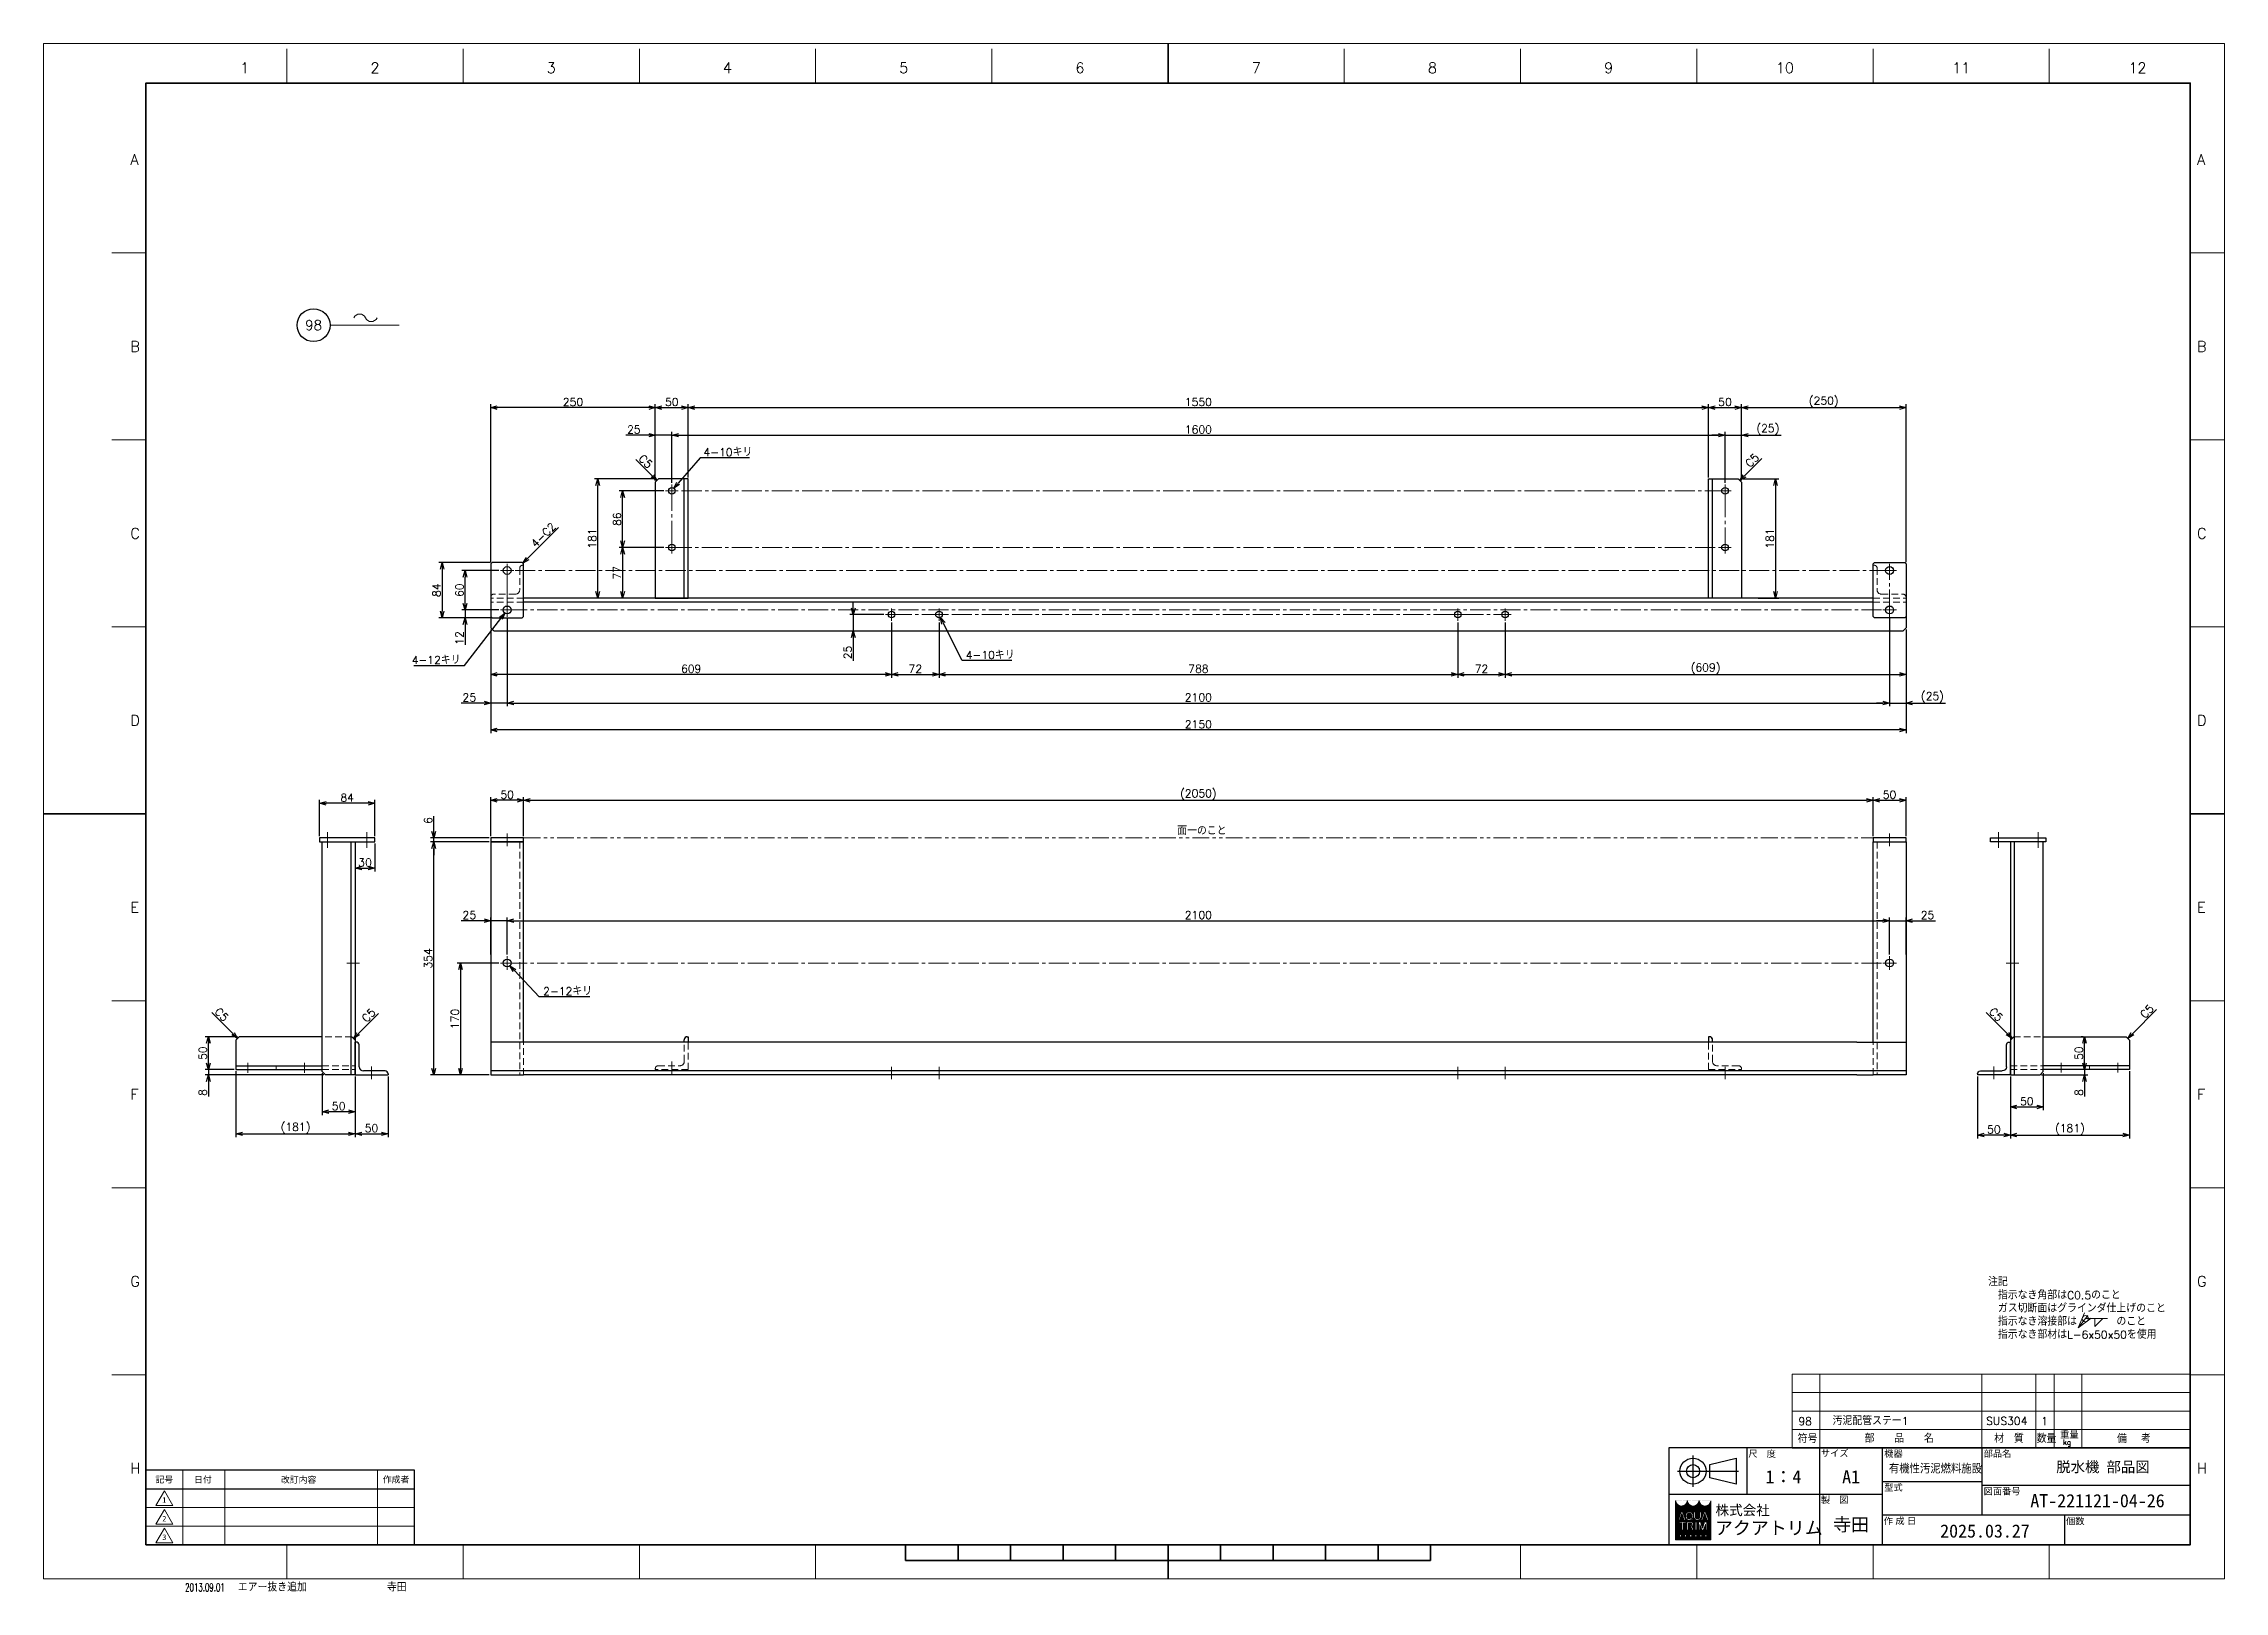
# Model space of a CAD drawing. Header units: millimetres. Extents: x 0 to 3313, y -19 to 2332.
import ezdxf
from ezdxf import colors
from ezdxf.entities.mleader import LeaderData, LeaderLine
from ezdxf.enums import TextEntityAlignment as Align
from ezdxf.math import Vec2, Vec3

# ---------------------------------------------------------------- set-up
doc = ezdxf.new("R2010")
doc.units = ezdxf.units.MM
doc.header["$LTSCALE"] = 1.6
doc.header["$PDMODE"] = 99
doc.header["$PDSIZE"] = 1
for name, pattern in [('CENTER2', [28.575, 19.05, -3.175, 3.175, -3.175]), ('HIDDEN', [9.525, 6.35, -3.175]), ('PHANTOM2', [31.75, 15.875, -3.175, 3.175, -3.175, 3.175, -3.175])]:
    doc.linetypes.add(name, pattern=pattern)
for name, color, linetype, lineweight in [('04_HIDDEN', 2, 'HIDDEN', 13), ('05_CENTER', 4, 'CENTER2', 13), ('06_PHANTOM', 2, 'PHANTOM2', 13), ('07_TEXT', 3, 'Continuous', 13), ('08_DIM', 3, 'Continuous', 13), ('90_FRAME', 5, 'Continuous', 35)]:
    doc.layers.add(name, color=color, linetype=linetype, lineweight=lineweight)
doc.layers.add('10_DRAFT', color=8, linetype='Continuous', lineweight=0, plot=False)
doc.layers.add('91_BLANK', color=5, linetype='Continuous', lineweight=0, plot=False)
doc.styles.add('KSS_TXT', font='txt.shx', dxfattribs={"bigfont": 'extfont2.shx'})
doc.styles.add('MS_G', font='MS Gothic.ttf')
doc.styles.get("Standard").update_dxf_attribs({"font": 'txt.shx', "bigfont": 'extfont2.shx'})
doc.styles.add('表題用', font='MS PGothic.ttf')
doc.dimstyles.new('KSS_DIM', dxfattribs={"dimscale": 4, "dimtxt": 3, "dimasz": 2.5, "dimexe": 1.25, "dimexo": 0.625, "dimtad": 1, "dimdsep": 46, "dimtxsty": 'KSS_TXT', "dimblk": 'OPEN30', "dimcen": 0, "dimazin": 2, "dimtfac": 0.75, "dimtmove": 0, "dimatfit": 3, "dimldrblk": 'OPEN30', "dimfxl": 1.25, "dimtolj": 1, "dimarcsym": 0})
doc.dimstyles.new('KSS_DIM$3', dxfattribs={"dimscale": 4, "dimtxt": 3, "dimasz": 2.5, "dimexe": 1.25, "dimexo": 0.625, "dimtad": 1, "dimtih": 1, "dimtoh": 1, "dimdsep": 46, "dimtxsty": 'KSS_TXT', "dimblk": 'OPEN30', "dimcen": 0, "dimazin": 2, "dimtfac": 0.75, "dimtofl": 0, "dimtmove": 0, "dimatfit": 3, "dimldrblk": 'OPEN30', "dimfxl": 1.25, "dimtolj": 1, "dimarcsym": 0})

msp = doc.modelspace()

# ---------------------------------------------------------------- texts
at = {"layer": '07_TEXT', "ltscale": 2, "insert": (2953.8, 456.644), "char_height": 12, "attachment_point": 1}
msp.add_mtext_dynamic_manual_height_columns('注記\\P\u3000指示なき角部はC0.5のこと\\P\u3000ガス切断面はグラインダ仕上げのこと\\P\u3000指示なき溶接部は\u3000\u3000\u3000\u3000のこと\\P\u3000指示なき部材はL-6x50x50を使用', width=288.71644, gutter_width=15, heights=[0], dxfattribs=at)
at = {"layer": '08_DIM', "style": 'KSS_TXT'}
msp.add_text('面一のこと', height=12, dxfattribs=at).set_placement((1722.049, 1129.922))
at = {"layer": '90_FRAME', "color": 0, "lineweight": 13, "style": 'KSS_TXT'}
for s, p in [('1', (305.507, 2282.158)), ('2', (503.368, 2282.158)), ('3', (771.102, 2282.158)), ('4', (1038.836, 2282.158)), ('5', (1306.569, 2282.158)), ('6', (1574.303, 2282.158)), ('7', (1842.036, 2282.158)), ('8', (2109.77, 2282.158)), ('9', (2377.504, 2282.158)), ('10', (2645.237, 2282.158)), ('11', (2912.971, 2282.158)), ('12', (3180.705, 2282.158))]:
    msp.add_text(s, height=16, dxfattribs=at).set_placement(p, align=Align.BOTTOM_CENTER)
for s, p in [('A', (131.829, 2155.685)), ('A', (3271.263, 2155.685)), ('B', (131.829, 1871.696)), ('B', (3271.263, 1871.696)), ('C', (131.829, 1587.707)), ('C', (3271.263, 1587.707)), ('D', (131.829, 1303.718)), ('D', (3271.263, 1303.718)), ('E', (131.829, 1019.729)), ('E', (3271.263, 1019.729)), ('F', (131.829, 735.74)), ('F', (3271.263, 735.74)), ('G', (131.829, 451.752)), ('G', (3271.263, 451.752)), ('H', (131.829, 167.763)), ('H', (3271.263, 167.763))]:
    msp.add_text(s, height=16, dxfattribs=at).set_placement(p, align=Align.MIDDLE_LEFT)
at = {"layer": '90_FRAME', "color": 3, "lineweight": 13}
for s, p in [('98', (2676.04, 239.191)), ('1', (3039.665, 239.392))]:
    msp.add_text(s, height=12, dxfattribs=at).set_placement(p, align=Align.MIDDLE_CENTER)
for s, height, p in [('汚泥配管ステー1', 12, (2717.578, 233.5)), ('SUS304', 12, (2950.877, 233.659)), ('符号', 12, (2664.622, 206.328)), ('部\u3000\u3000品\u3000\u3000名', 12, (2766.351, 206.763)), ('材\u3000質', 12, (2963.106, 206.619)), ('数量', 12, (3027.679, 206.529)), ('重量', 10, (3063.355, 213.073)), ('kg', 8, (3067.775, 203.288)), ('備  考', 12, (3149.73, 206.328)), ('エアー抜き追加', 12, (294.935, -19.199)), ('寺田', 12, (521.481, -19.199))]:
    msp.add_text(s, height=height, dxfattribs=at).set_placement(p)
at = {"layer": '90_FRAME', "color": 0, "style": '表題用'}
for s, p in [('尺\u3000度', (2589.55, 189.845)), ('サイズ', (2699.864, 190.591)), ('機器', (2796.103, 190.01)), ('部品名', (2947.15, 190.01)), ('型式', (2796.103, 138.596)), ('図面番号', (2947.15, 132.939)), ('製\u3000図', (2699.864, 119.876)), ('作 成 日', (2795.412, 87.801)), ('個数', (3072.302, 87.525))]:
    msp.add_text(s, height=10, dxfattribs=at).set_placement(p, align=Align.MIDDLE_LEFT)
at = {"layer": '90_FRAME', "color": 0, "style": 'MS_G', "width": 0.9}
msp.add_text('有機性汚泥燃料施設', height=12.8, dxfattribs=at).set_placement((2803.147, 161.284))
at = {"layer": '90_FRAME', "color": 0, "style": 'MS_G'}
for s, height, p in [('脱水機 部品図', 16, (3057.459, 161.858)), ('AT-221121-04-26', 20, (3018.011, 108.514)), ('2025.03.27', 20, (2881.056, 62.479))]:
    msp.add_text(s, height=height, dxfattribs=at).set_placement(p)
at = {"layer": '90_FRAME', "color": 0, "style": '表題用'}
for s, p in [('記号', (183.384, 150.616)), ('日付', (242.01, 150.616)), ('作成者', (535.384, 150.616))]:
    msp.add_text(s, height=9.6, dxfattribs=at).set_placement(p, align=Align.MIDDLE_CENTER)
at = {"layer": '90_FRAME', "color": 0}
for s, height, style, p in [('改訂内容', 9.6, '表題用', (387.384, 150.616)), ('A1', 20, 'MS_G', (2745.727, 154.859))]:
    msp.add_text(s, height=height, dxfattribs=dict(at, style=style)).set_placement(p, align=Align.MIDDLE)
at = {"layer": '90_FRAME', "color": 0, "lineweight": 13, "style": 'MS_G'}
for s, p in [('1', (183.384, 119.502)), ('3', (183.384, 62.93)), ('2', (183.384, 91.216))]:
    msp.add_text(s, height=8.486, dxfattribs=at).set_placement(p, align=Align.MIDDLE)
at = {"layer": '90_FRAME', "color": 4, "style": 'MS_G'}
msp.add_text('株式会社', height=15.1215, dxfattribs=at).set_placement((2581.023, 104.113), align=Align.MIDDLE_CENTER)
msp.add_text('アクアトリム', height=20, dxfattribs=at).set_placement((2538.937, 67.181))
at = {"layer": '90_FRAME', "color": 3, "lineweight": 13, "width": 0.65}
msp.add_text('2013.09.01', height=12, dxfattribs=at).set_placement((214.968, -19.199))
at = {"layer": '90_FRAME', "color": 0, "style": 'MS_G'}
for tag, p in [('1：4', (2642.913, 154.859)), ('寺田', (2745.727, 82.73))]:
    msp.add_attdef(tag, text='', height=20, dxfattribs=at).set_placement(p, align=Align.MIDDLE)

# ---------------------------------------------------------------- blocks, each defined once
blk = doc.blocks.new('AM_BALLOON1')
at = {"transparency": 16777216}
blk.add_circle((0, 0), 5, dxfattribs=at)
blk.add_attdef('B_NUMBER', text='', height=3, dxfattribs=at).set_placement((0, 0), align=Align.MIDDLE_CENTER)
blk = doc.blocks.new('_OPEN')
at = {"color": 0, "linetype": 'ByBlock'}
for p, q in [((-1, 0.17), (0, 0)), ((0, 0), (-1, -0.17)), ((0, 0), (-1, 0))]:
    blk.add_line(p, q, dxfattribs=at)
blk = doc.blocks.new('p1ba05')
for centre, start, end in [((-2.95, 0.29), 24.2276, 155.5758), ((0, 1.62), 204.2276, 335.5758)]:
    blk.add_arc(centre, 1.62, start, end)
blk = doc.blocks.new('Weld-line')
blk.add_line((0, 0), (1, 0))
blk = doc.blocks.new('Weld10-s5')
blk.add_circle((0, 0), 2)
blk = doc.blocks.new('Weld10-a1')
for p, q in [((5, 0), (0, 5)), ((0, 5), (0, 0)), ((0, 0), (5, 0))]:
    blk.add_line(p, q)
at = {"width": 0.9}
blk.add_attdef('S', text='', height=2.8, dxfattribs=at).set_placement((-2, 1), align=Align.RIGHT)
blk.add_attdef('L', (8, 1), '', height=2.8, dxfattribs=at)
blk = doc.blocks.new('_Open30')
at = {"color": 0, "linetype": 'ByBlock', "lineweight": -2}
for p, q in [((-1, 0.27), (0, 0)), ((0, 0), (-1, -0.27)), ((0, 0), (-1, 0))]:
    blk.add_line(p, q, dxfattribs=at)
blk = doc.blocks.new('KK015066_54_5_1_1')
for p, q in [((1.5, 50), (0, 50)), ((0, 0), (0, 50)), ((6, 12.5), (6, 45.5)), ((0, 0), (50, 0)), ((45.5, 6), (12.5, 6)), ((50, 1.5), (50, 0))]:
    blk.add_line(p, q)
for centre, radius, start, end in [((1.5, 45.5), 4.5, 0, 90), ((12.5, 12.5), 6.5, 180, 270), ((45.5, 1.5), 4.5, 0, 90)]:
    blk.add_arc(centre, radius, start, end)
at = {"flags": 3}
blk.add_attdef('PARAM', (0, 0), '', height=1, dxfattribs=at)
blk = doc.blocks.new('*D180')
at = {"layer": '08_DIM', "color": 0, "lineweight": -2, "transparency": 16777216}
for p, q in [((676.7, 1119.2), (587.6, 1119.2)), ((592.6, 775.2), (592.6, 1109.2)), ((676.7, 765.2), (587.6, 765.2))]:
    blk.add_line(p, q, dxfattribs=at)
at = {"layer": 'Defpoints', "color": 0, "transparency": 16777216}
for p in [(592.6, 1119.2), (679.2, 1119.2), (679.2, 765.2)]:
    blk.add_point(p, dxfattribs=at)
at = {"layer": '08_DIM', "color": 0, "lineweight": -2, "transparency": 16777216, "xscale": 10, "yscale": 10, "zscale": 10}
for p, rotation in [((592.6, 1119.2), 90), ((592.6, 765.2), 270)]:
    blk.add_blockref('_Open30', p, dxfattribs=dict(at, rotation=rotation))
at = {"layer": '08_DIM', "color": 0, "transparency": 16777216, "insert": (584.1, 942.2), "char_height": 12, "attachment_point": 5, "rotation": 90, "style": 'KSS_TXT'}
blk.add_mtext('\\A1;354', dxfattribs=at)
blk = doc.blocks.new('*D181')
at = {"layer": '08_DIM', "color": 0, "lineweight": -2, "transparency": 16777216}
for p, q in [((691.4, 935.2), (628.3, 935.2)), ((633.3, 925.2), (633.3, 775.2)), ((676.7, 765.2), (628.3, 765.2))]:
    blk.add_line(p, q, dxfattribs=at)
at = {"layer": 'Defpoints', "color": 0, "transparency": 16777216}
for p in [(693.9, 935.2), (633.3, 765.2), (679.2, 765.2)]:
    blk.add_point(p, dxfattribs=at)
at = {"layer": '08_DIM', "color": 0, "lineweight": -2, "transparency": 16777216, "xscale": 10, "yscale": 10, "zscale": 10}
for p, rotation in [((633.3, 935.2), 90), ((633.3, 765.2), 270)]:
    blk.add_blockref('_Open30', p, dxfattribs=dict(at, rotation=rotation))
at = {"layer": '08_DIM', "color": 0, "transparency": 16777216, "insert": (624.8, 850.2), "char_height": 12, "attachment_point": 5, "rotation": 90, "style": 'KSS_TXT'}
blk.add_mtext('\\A1;170', dxfattribs=at)
blk = doc.blocks.new('*D182')
at = {"layer": '08_DIM', "color": 0, "lineweight": -2, "transparency": 16777216}
for p, q in [((592.6, 1135.2), (592.6, 1158.2)), ((676.7, 1125.2), (587.6, 1125.2)), ((676.7, 1119.2), (587.6, 1119.2)), ((592.6, 1119.2), (592.6, 1125.2)), ((592.6, 1109.2), (592.6, 1099.2))]:
    blk.add_line(p, q, dxfattribs=at)
at = {"layer": 'Defpoints', "color": 0, "transparency": 16777216}
for p in [(592.6, 1125.2), (679.2, 1125.2), (679.2, 1119.2)]:
    blk.add_point(p, dxfattribs=at)
at = {"layer": '08_DIM', "color": 0, "lineweight": -2, "transparency": 16777216, "xscale": 10, "yscale": 10, "zscale": 10}
for p, rotation in [((592.6, 1125.2), 270), ((592.6, 1119.2), 90)]:
    blk.add_blockref('_Open30', p, dxfattribs=dict(at, rotation=rotation))
at = {"layer": '08_DIM', "color": 0, "transparency": 16777216, "insert": (584.1, 1151.7), "char_height": 12, "attachment_point": 5, "rotation": 90, "style": 'KSS_TXT'}
blk.add_mtext('\\A1;6', dxfattribs=at)
blk = doc.blocks.new('*D183')
at = {"layer": '08_DIM', "color": 0, "lineweight": -2, "transparency": 16777216}
for p, q in [((679.2, 1127.7), (679.2, 1187.3)), ((719.2, 1182.3), (689.2, 1182.3)), ((729.2, 1127.7), (729.2, 1187.3))]:
    blk.add_line(p, q, dxfattribs=at)
at = {"layer": 'Defpoints', "color": 0, "transparency": 16777216}
for p in [(679.2, 1182.3), (679.2, 1125.2), (729.2, 1125.2)]:
    blk.add_point(p, dxfattribs=at)
at = {"layer": '08_DIM', "color": 0, "lineweight": -2, "transparency": 16777216, "xscale": 10, "yscale": 10, "zscale": 10, "rotation": 180}
blk.add_blockref('_Open30', (679.2, 1182.3), dxfattribs=at)
at = {"layer": '08_DIM', "color": 0, "lineweight": -2, "transparency": 16777216, "xscale": 10, "yscale": 10, "zscale": 10}
blk.add_blockref('_Open30', (729.2, 1182.3), dxfattribs=at)
at = {"layer": '08_DIM', "color": 0, "transparency": 16777216, "insert": (704.2, 1190.8), "char_height": 12, "attachment_point": 5, "style": 'KSS_TXT'}
blk.add_mtext('\\A1;50', dxfattribs=at)
blk = doc.blocks.new('*D184')
at = {"layer": '08_DIM', "color": 0, "lineweight": -2, "transparency": 16777216}
for p, q in [((729.2, 1127.7), (729.2, 1187.3)), ((739.2, 1182.3), (2769.2, 1182.3)), ((2779.2, 1127.7), (2779.2, 1187.3))]:
    blk.add_line(p, q, dxfattribs=at)
at = {"layer": 'Defpoints', "color": 0, "transparency": 16777216}
for p in [(2779.2, 1182.3), (729.2, 1125.2), (2779.2, 1125.2)]:
    blk.add_point(p, dxfattribs=at)
at = {"layer": '08_DIM', "color": 0, "lineweight": -2, "transparency": 16777216, "xscale": 10, "yscale": 10, "zscale": 10, "rotation": 180}
blk.add_blockref('_Open30', (729.2, 1182.3), dxfattribs=at)
at = {"layer": '08_DIM', "color": 0, "lineweight": -2, "transparency": 16777216, "xscale": 10, "yscale": 10, "zscale": 10}
blk.add_blockref('_Open30', (2779.2, 1182.3), dxfattribs=at)
at = {"layer": '08_DIM', "color": 0, "transparency": 16777216, "insert": (1754.2, 1190.8), "char_height": 12, "attachment_point": 5, "style": 'KSS_TXT'}
blk.add_mtext('\\A1;(2050)', dxfattribs=at)
blk = doc.blocks.new('*D185')
at = {"layer": '08_DIM', "color": 0, "lineweight": -2, "transparency": 16777216}
for p, q in [((2779.2, 1127.7), (2779.2, 1187.3)), ((2789.2, 1182.3), (2819.2, 1182.3)), ((2829.2, 1127.7), (2829.2, 1187.3))]:
    blk.add_line(p, q, dxfattribs=at)
at = {"layer": 'Defpoints', "color": 0, "transparency": 16777216}
for p in [(2829.2, 1182.3), (2779.2, 1125.2), (2829.2, 1125.2)]:
    blk.add_point(p, dxfattribs=at)
at = {"layer": '08_DIM', "color": 0, "lineweight": -2, "transparency": 16777216, "xscale": 10, "yscale": 10, "zscale": 10, "rotation": 180}
blk.add_blockref('_Open30', (2779.2, 1182.3), dxfattribs=at)
at = {"layer": '08_DIM', "color": 0, "lineweight": -2, "transparency": 16777216, "xscale": 10, "yscale": 10, "zscale": 10}
blk.add_blockref('_Open30', (2829.2, 1182.3), dxfattribs=at)
at = {"layer": '08_DIM', "color": 0, "transparency": 16777216, "insert": (2804.2, 1190.8), "char_height": 12, "attachment_point": 5, "style": 'KSS_TXT'}
blk.add_mtext('\\A1;50', dxfattribs=at)
blk = doc.blocks.new('*D186')
at = {"layer": '08_DIM', "color": 0, "lineweight": -2, "transparency": 16777216}
for p, q in [((704.2, 948), (704.2, 1004.5)), ((714.2, 999.5), (2794.2, 999.5)), ((2804.2, 948), (2804.2, 1004.5))]:
    blk.add_line(p, q, dxfattribs=at)
at = {"layer": 'Defpoints', "color": 0, "transparency": 16777216}
for p in [(2804.2, 999.5), (704.2, 945.5), (2804.2, 945.5)]:
    blk.add_point(p, dxfattribs=at)
at = {"layer": '08_DIM', "color": 0, "lineweight": -2, "transparency": 16777216, "xscale": 10, "yscale": 10, "zscale": 10, "rotation": 180}
blk.add_blockref('_Open30', (704.2, 999.5), dxfattribs=at)
at = {"layer": '08_DIM', "color": 0, "lineweight": -2, "transparency": 16777216, "xscale": 10, "yscale": 10, "zscale": 10}
blk.add_blockref('_Open30', (2804.2, 999.5), dxfattribs=at)
at = {"layer": '08_DIM', "color": 0, "transparency": 16777216, "insert": (1754.2, 1008), "char_height": 12, "attachment_point": 5, "style": 'KSS_TXT'}
blk.add_mtext('\\A1;2100', dxfattribs=at)
blk = doc.blocks.new('*D187')
at = {"layer": '08_DIM', "color": 0, "lineweight": -2, "transparency": 16777216}
for p, q in [((669.2, 999.5), (634.2, 999.5)), ((679.2, 948), (679.2, 1004.5)), ((704.2, 999.5), (679.2, 999.5)), ((704.2, 948), (704.2, 1004.5)), ((714.2, 999.5), (724.2, 999.5))]:
    blk.add_line(p, q, dxfattribs=at)
at = {"layer": 'Defpoints', "color": 0, "transparency": 16777216}
for p in [(679.2, 999.5), (679.2, 945.5), (704.2, 945.5)]:
    blk.add_point(p, dxfattribs=at)
at = {"layer": '08_DIM', "color": 0, "lineweight": -2, "transparency": 16777216, "xscale": 10, "yscale": 10, "zscale": 10}
blk.add_blockref('_Open30', (679.2, 999.5), dxfattribs=at)
at = {"layer": '08_DIM', "color": 0, "lineweight": -2, "transparency": 16777216, "xscale": 10, "yscale": 10, "zscale": 10, "rotation": 180}
blk.add_blockref('_Open30', (704.2, 999.5), dxfattribs=at)
at = {"layer": '08_DIM', "color": 0, "transparency": 16777216, "insert": (646.7, 1008), "char_height": 12, "attachment_point": 5, "style": 'KSS_TXT'}
blk.add_mtext('\\A1;25', dxfattribs=at)
blk = doc.blocks.new('*D188')
at = {"layer": '08_DIM', "color": 0, "lineweight": -2, "transparency": 16777216}
for p, q in [((2794.2, 999.5), (2784.2, 999.5)), ((2804.2, 948), (2804.2, 1004.5)), ((2804.2, 999.5), (2829.2, 999.5)), ((2829.2, 948), (2829.2, 1004.5)), ((2839.2, 999.5), (2874.2, 999.5))]:
    blk.add_line(p, q, dxfattribs=at)
at = {"layer": 'Defpoints', "color": 0, "transparency": 16777216}
for p in [(2829.2, 999.5), (2804.2, 945.5), (2829.2, 945.5)]:
    blk.add_point(p, dxfattribs=at)
at = {"layer": '08_DIM', "color": 0, "lineweight": -2, "transparency": 16777216, "xscale": 10, "yscale": 10, "zscale": 10}
blk.add_blockref('_Open30', (2804.2, 999.5), dxfattribs=at)
at = {"layer": '08_DIM', "color": 0, "lineweight": -2, "transparency": 16777216, "xscale": 10, "yscale": 10, "zscale": 10, "rotation": 180}
blk.add_blockref('_Open30', (2829.2, 999.5), dxfattribs=at)
at = {"layer": '08_DIM', "color": 0, "transparency": 16777216, "insert": (2861.7, 1008), "char_height": 12, "attachment_point": 5, "style": 'KSS_TXT'}
blk.add_mtext('\\A1;25', dxfattribs=at)
blk = doc.blocks.new('*D189')
at = {"layer": '08_DIM', "color": 0, "lineweight": -2, "transparency": 16777216}
for p, q in [((1288.2, 1452.6), (1288.2, 1368.6)), ((1360.2, 1452.6), (1360.2, 1368.6)), ((1298.2, 1373.6), (1350.2, 1373.6))]:
    blk.add_line(p, q, dxfattribs=at)
at = {"layer": 'Defpoints', "color": 0, "transparency": 16777216}
for p in [(1288.2, 1455.1), (1360.2, 1455.1), (1360.2, 1373.6)]:
    blk.add_point(p, dxfattribs=at)
at = {"layer": '08_DIM', "color": 0, "lineweight": -2, "transparency": 16777216, "xscale": 10, "yscale": 10, "zscale": 10, "rotation": 180}
blk.add_blockref('_Open30', (1288.2, 1373.6), dxfattribs=at)
at = {"layer": '08_DIM', "color": 0, "lineweight": -2, "transparency": 16777216, "xscale": 10, "yscale": 10, "zscale": 10}
blk.add_blockref('_Open30', (1360.2, 1373.6), dxfattribs=at)
at = {"layer": '08_DIM', "color": 0, "transparency": 16777216, "insert": (1324.2, 1382.1), "char_height": 12, "attachment_point": 5, "style": 'KSS_TXT'}
blk.add_mtext('\\A1;72', dxfattribs=at)
blk = doc.blocks.new('*D190')
at = {"layer": '08_DIM', "color": 0, "lineweight": -2, "transparency": 16777216}
for p, q in [((1360.2, 1452.6), (1360.2, 1368.6)), ((2148.2, 1452.6), (2148.2, 1368.6)), ((1370.2, 1373.6), (2138.2, 1373.6))]:
    blk.add_line(p, q, dxfattribs=at)
at = {"layer": 'Defpoints', "color": 0, "transparency": 16777216}
for p in [(1360.2, 1455.1), (2148.2, 1455.1), (2148.2, 1373.6)]:
    blk.add_point(p, dxfattribs=at)
at = {"layer": '08_DIM', "color": 0, "lineweight": -2, "transparency": 16777216, "xscale": 10, "yscale": 10, "zscale": 10, "rotation": 180}
blk.add_blockref('_Open30', (1360.2, 1373.6), dxfattribs=at)
at = {"layer": '08_DIM', "color": 0, "lineweight": -2, "transparency": 16777216, "xscale": 10, "yscale": 10, "zscale": 10}
blk.add_blockref('_Open30', (2148.2, 1373.6), dxfattribs=at)
at = {"layer": '08_DIM', "color": 0, "transparency": 16777216, "insert": (1754.2, 1382.1), "char_height": 12, "attachment_point": 5, "style": 'KSS_TXT'}
blk.add_mtext('\\A1;788', dxfattribs=at)
blk = doc.blocks.new('*D191')
at = {"layer": '08_DIM', "color": 0, "lineweight": -2, "transparency": 16777216}
for p, q in [((2148.2, 1452.6), (2148.2, 1368.6)), ((2220.2, 1452.6), (2220.2, 1368.6)), ((2158.2, 1373.6), (2210.2, 1373.6))]:
    blk.add_line(p, q, dxfattribs=at)
at = {"layer": 'Defpoints', "color": 0, "transparency": 16777216}
for p in [(2148.2, 1455.1), (2220.2, 1455.1), (2220.2, 1373.6)]:
    blk.add_point(p, dxfattribs=at)
at = {"layer": '08_DIM', "color": 0, "lineweight": -2, "transparency": 16777216, "xscale": 10, "yscale": 10, "zscale": 10, "rotation": 180}
blk.add_blockref('_Open30', (2148.2, 1373.6), dxfattribs=at)
at = {"layer": '08_DIM', "color": 0, "lineweight": -2, "transparency": 16777216, "xscale": 10, "yscale": 10, "zscale": 10}
blk.add_blockref('_Open30', (2220.2, 1373.6), dxfattribs=at)
at = {"layer": '08_DIM', "color": 0, "transparency": 16777216, "insert": (2184.2, 1382.1), "char_height": 12, "attachment_point": 5, "style": 'KSS_TXT'}
blk.add_mtext('\\A1;72', dxfattribs=at)
blk = doc.blocks.new('*D192')
at = {"layer": '08_DIM', "color": 0, "lineweight": -2, "transparency": 16777216}
for p, q in [((1276.4, 1464.4), (1224.9, 1464.4)), ((1229.9, 1474.4), (1229.9, 1484.4)), ((1229.9, 1464.4), (1229.9, 1439.4)), ((1276.4, 1439.4), (1224.9, 1439.4)), ((1229.9, 1429.4), (1229.9, 1394.4))]:
    blk.add_line(p, q, dxfattribs=at)
at = {"layer": 'Defpoints', "color": 0, "transparency": 16777216}
for p in [(1278.9, 1464.4), (1229.9, 1439.4), (1278.9, 1439.4)]:
    blk.add_point(p, dxfattribs=at)
at = {"layer": '08_DIM', "color": 0, "lineweight": -2, "transparency": 16777216, "xscale": 10, "yscale": 10, "zscale": 10}
for p, rotation in [((1229.9, 1464.4), 270), ((1229.9, 1439.4), 90)]:
    blk.add_blockref('_Open30', p, dxfattribs=dict(at, rotation=rotation))
at = {"layer": '08_DIM', "color": 0, "transparency": 16777216, "insert": (1221.4, 1406.9), "char_height": 12, "attachment_point": 5, "rotation": 90, "style": 'KSS_TXT'}
blk.add_mtext('\\A1;25', dxfattribs=at)
blk = doc.blocks.new('*D193')
at = {"layer": '08_DIM', "color": 0, "lineweight": -2, "transparency": 16777216}
for p, q in [((679.2, 1441.9), (679.2, 1368.6)), ((1288.2, 1452.3), (1288.2, 1368.6)), ((1278.2, 1373.6), (689.2, 1373.6))]:
    blk.add_line(p, q, dxfattribs=at)
at = {"layer": 'Defpoints', "color": 0, "transparency": 16777216}
for p in [(679.2, 1444.4), (1288.2, 1454.8), (679.2, 1373.6)]:
    blk.add_point(p, dxfattribs=at)
at = {"layer": '08_DIM', "color": 0, "lineweight": -2, "transparency": 16777216, "xscale": 10, "yscale": 10, "zscale": 10, "rotation": 180}
blk.add_blockref('_Open30', (679.2, 1373.6), dxfattribs=at)
at = {"layer": '08_DIM', "color": 0, "lineweight": -2, "transparency": 16777216, "xscale": 10, "yscale": 10, "zscale": 10}
blk.add_blockref('_Open30', (1288.2, 1373.6), dxfattribs=at)
at = {"layer": '08_DIM', "color": 0, "transparency": 16777216, "insert": (983.7, 1382.1), "char_height": 12, "attachment_point": 5, "style": 'KSS_TXT'}
blk.add_mtext('\\A1;609', dxfattribs=at)
blk = doc.blocks.new('*D194')
at = {"layer": '08_DIM', "color": 0, "lineweight": -2, "transparency": 16777216}
for p, q in [((2220.2, 1452.6), (2220.2, 1368.6)), ((2829.2, 1441.9), (2829.2, 1368.6)), ((2230.2, 1373.6), (2819.2, 1373.6))]:
    blk.add_line(p, q, dxfattribs=at)
at = {"layer": 'Defpoints', "color": 0, "transparency": 16777216}
for p in [(2220.2, 1455.1), (2829.2, 1444.4), (2829.2, 1373.6)]:
    blk.add_point(p, dxfattribs=at)
at = {"layer": '08_DIM', "color": 0, "lineweight": -2, "transparency": 16777216, "xscale": 10, "yscale": 10, "zscale": 10, "rotation": 180}
blk.add_blockref('_Open30', (2220.2, 1373.6), dxfattribs=at)
at = {"layer": '08_DIM', "color": 0, "lineweight": -2, "transparency": 16777216, "xscale": 10, "yscale": 10, "zscale": 10}
blk.add_blockref('_Open30', (2829.2, 1373.6), dxfattribs=at)
at = {"layer": '08_DIM', "color": 0, "transparency": 16777216, "insert": (2524.7, 1382.1), "char_height": 12, "attachment_point": 5, "style": 'KSS_TXT'}
blk.add_mtext('\\A1;(609)', dxfattribs=at)
blk = doc.blocks.new('*D195')
at = {"layer": '08_DIM', "color": 0, "lineweight": -2, "transparency": 16777216}
for p, q in [((691.4, 1531.4), (635.2, 1531.4)), ((640.2, 1481.4), (640.2, 1521.4)), ((691.4, 1471.4), (635.2, 1471.4))]:
    blk.add_line(p, q, dxfattribs=at)
at = {"layer": 'Defpoints', "color": 0, "transparency": 16777216}
for p in [(640.2, 1531.4), (693.9, 1531.4), (693.9, 1471.4)]:
    blk.add_point(p, dxfattribs=at)
at = {"layer": '08_DIM', "color": 0, "lineweight": -2, "transparency": 16777216, "xscale": 10, "yscale": 10, "zscale": 10}
for p, rotation in [((640.2, 1531.4), 90), ((640.2, 1471.4), 270)]:
    blk.add_blockref('_Open30', p, dxfattribs=dict(at, rotation=rotation))
at = {"layer": '08_DIM', "color": 0, "transparency": 16777216, "insert": (631.7, 1501.4), "char_height": 12, "attachment_point": 5, "rotation": 90, "style": 'KSS_TXT'}
blk.add_mtext('\\A1;60', dxfattribs=at)
blk = doc.blocks.new('*D196')
at = {"layer": '08_DIM', "color": 0, "lineweight": -2, "transparency": 16777216}
for p, q in [((640.2, 1481.4), (640.2, 1491.4)), ((691.4, 1471.4), (635.2, 1471.4)), ((678.7, 1459.4), (635.2, 1459.4)), ((640.2, 1471.4), (640.2, 1459.4)), ((640.2, 1449.4), (640.2, 1418.4))]:
    blk.add_line(p, q, dxfattribs=at)
at = {"layer": 'Defpoints', "color": 0, "transparency": 16777216}
for p in [(640.2, 1459.4), (681.2, 1459.4), (693.9, 1471.4)]:
    blk.add_point(p, dxfattribs=at)
at = {"layer": '08_DIM', "color": 0, "lineweight": -2, "transparency": 16777216, "xscale": 10, "yscale": 10, "zscale": 10}
for p, rotation in [((640.2, 1471.4), 270), ((640.2, 1459.4), 90)]:
    blk.add_blockref('_Open30', p, dxfattribs=dict(at, rotation=rotation))
at = {"layer": '08_DIM', "color": 0, "transparency": 16777216, "insert": (631.7, 1428.9), "char_height": 12, "attachment_point": 5, "rotation": 90, "style": 'KSS_TXT'}
blk.add_mtext('\\A1;12', dxfattribs=at)
blk = doc.blocks.new('*D197')
at = {"layer": '08_DIM', "color": 0, "lineweight": -2, "transparency": 16777216}
for p, q in [((678.7, 1543.4), (600.5, 1543.4)), ((605.5, 1533.4), (605.5, 1469.4)), ((678.7, 1459.4), (600.5, 1459.4))]:
    blk.add_line(p, q, dxfattribs=at)
at = {"layer": 'Defpoints', "color": 0, "transparency": 16777216}
for p in [(681.2, 1543.4), (605.5, 1459.4), (681.2, 1459.4)]:
    blk.add_point(p, dxfattribs=at)
at = {"layer": '08_DIM', "color": 0, "lineweight": -2, "transparency": 16777216, "xscale": 10, "yscale": 10, "zscale": 10}
for p, rotation in [((605.5, 1543.4), 90), ((605.5, 1459.4), 270)]:
    blk.add_blockref('_Open30', p, dxfattribs=dict(at, rotation=rotation))
at = {"layer": '08_DIM', "color": 0, "transparency": 16777216, "insert": (597, 1501.4), "char_height": 12, "attachment_point": 5, "rotation": 90, "style": 'KSS_TXT'}
blk.add_mtext('\\A1;84', dxfattribs=at)
blk = doc.blocks.new('*D198')
at = {"layer": '08_DIM', "color": 0, "lineweight": -2, "transparency": 16777216}
for p, q in [((704.2, 1458.6), (704.2, 1325.1)), ((679.2, 1441.9), (679.2, 1325.1)), ((669.2, 1330.1), (634.2, 1330.1)), ((704.2, 1330.1), (679.2, 1330.1)), ((714.2, 1330.1), (724.2, 1330.1))]:
    blk.add_line(p, q, dxfattribs=at)
at = {"layer": 'Defpoints', "color": 0, "transparency": 16777216}
for p in [(704.2, 1461.1), (679.2, 1444.4), (679.2, 1330.1)]:
    blk.add_point(p, dxfattribs=at)
at = {"layer": '08_DIM', "color": 0, "lineweight": -2, "transparency": 16777216, "xscale": 10, "yscale": 10, "zscale": 10}
blk.add_blockref('_Open30', (679.2, 1330.1), dxfattribs=at)
at = {"layer": '08_DIM', "color": 0, "lineweight": -2, "transparency": 16777216, "xscale": 10, "yscale": 10, "zscale": 10, "rotation": 180}
blk.add_blockref('_Open30', (704.2, 1330.1), dxfattribs=at)
at = {"layer": '08_DIM', "color": 0, "transparency": 16777216, "insert": (646.7, 1338.6), "char_height": 12, "attachment_point": 5, "style": 'KSS_TXT'}
blk.add_mtext('\\A1;25', dxfattribs=at)
blk = doc.blocks.new('*D199')
at = {"layer": '08_DIM', "color": 0, "lineweight": -2, "transparency": 16777216}
for p, q in [((704.2, 1458.6), (704.2, 1325.1)), ((2804.2, 1458.6), (2804.2, 1325.1)), ((714.2, 1330.1), (2794.2, 1330.1))]:
    blk.add_line(p, q, dxfattribs=at)
at = {"layer": 'Defpoints', "color": 0, "transparency": 16777216}
for p in [(704.2, 1461.1), (2804.2, 1461.1), (2804.2, 1330.1)]:
    blk.add_point(p, dxfattribs=at)
at = {"layer": '08_DIM', "color": 0, "lineweight": -2, "transparency": 16777216, "xscale": 10, "yscale": 10, "zscale": 10, "rotation": 180}
blk.add_blockref('_Open30', (704.2, 1330.1), dxfattribs=at)
at = {"layer": '08_DIM', "color": 0, "lineweight": -2, "transparency": 16777216, "xscale": 10, "yscale": 10, "zscale": 10}
blk.add_blockref('_Open30', (2804.2, 1330.1), dxfattribs=at)
at = {"layer": '08_DIM', "color": 0, "transparency": 16777216, "insert": (1754.2, 1338.6), "char_height": 12, "attachment_point": 5, "style": 'KSS_TXT'}
blk.add_mtext('\\A1;2100', dxfattribs=at)
blk = doc.blocks.new('*D200')
at = {"layer": '08_DIM', "color": 0, "lineweight": -2, "transparency": 16777216}
for p, q in [((2804.2, 1458.6), (2804.2, 1325.1)), ((2829.2, 1441.9), (2829.2, 1325.1)), ((2794.2, 1330.1), (2784.2, 1330.1)), ((2804.2, 1330.1), (2829.2, 1330.1)), ((2839.2, 1330.1), (2889.3, 1330.1))]:
    blk.add_line(p, q, dxfattribs=at)
at = {"layer": 'Defpoints', "color": 0, "transparency": 16777216}
for p in [(2804.2, 1461.1), (2829.2, 1444.4), (2829.2, 1330.1)]:
    blk.add_point(p, dxfattribs=at)
at = {"layer": '08_DIM', "color": 0, "lineweight": -2, "transparency": 16777216, "xscale": 10, "yscale": 10, "zscale": 10}
blk.add_blockref('_Open30', (2804.2, 1330.1), dxfattribs=at)
at = {"layer": '08_DIM', "color": 0, "lineweight": -2, "transparency": 16777216, "xscale": 10, "yscale": 10, "zscale": 10, "rotation": 180}
blk.add_blockref('_Open30', (2829.2, 1330.1), dxfattribs=at)
at = {"layer": '08_DIM', "color": 0, "transparency": 16777216, "insert": (2869.3, 1338.6), "char_height": 12, "attachment_point": 5, "style": 'KSS_TXT'}
blk.add_mtext('\\A1;(25)', dxfattribs=at)
blk = doc.blocks.new('*D201')
at = {"layer": '08_DIM', "color": 0, "lineweight": -2, "transparency": 16777216}
for p, q in [((942.4, 1652.4), (874.5, 1652.4)), ((879.5, 1576.4), (879.5, 1642.4)), ((942.4, 1566.4), (874.5, 1566.4))]:
    blk.add_line(p, q, dxfattribs=at)
at = {"layer": 'Defpoints', "color": 0, "transparency": 16777216}
for p in [(879.5, 1652.4), (944.9, 1652.4), (944.9, 1566.4)]:
    blk.add_point(p, dxfattribs=at)
at = {"layer": '08_DIM', "color": 0, "lineweight": -2, "transparency": 16777216, "xscale": 10, "yscale": 10, "zscale": 10}
for p, rotation in [((879.5, 1652.4), 90), ((879.5, 1566.4), 270)]:
    blk.add_blockref('_Open30', p, dxfattribs=dict(at, rotation=rotation))
at = {"layer": '08_DIM', "color": 0, "transparency": 16777216, "insert": (871, 1609.4), "char_height": 12, "attachment_point": 5, "rotation": 90, "style": 'KSS_TXT'}
blk.add_mtext('\\A1;86', dxfattribs=at)
blk = doc.blocks.new('*D202')
at = {"layer": '08_DIM', "color": 0, "lineweight": -2, "transparency": 16777216}
for p, q in [((942.4, 1566.4), (874.5, 1566.4)), ((879.5, 1556.4), (879.5, 1499.4)), ((926.7, 1489.4), (874.5, 1489.4))]:
    blk.add_line(p, q, dxfattribs=at)
at = {"layer": 'Defpoints', "color": 0, "transparency": 16777216}
for p in [(944.9, 1566.4), (879.5, 1489.4), (929.2, 1489.4)]:
    blk.add_point(p, dxfattribs=at)
at = {"layer": '08_DIM', "color": 0, "lineweight": -2, "transparency": 16777216, "xscale": 10, "yscale": 10, "zscale": 10}
for p, rotation in [((879.5, 1566.4), 90), ((879.5, 1489.4), 270)]:
    blk.add_blockref('_Open30', p, dxfattribs=dict(at, rotation=rotation))
at = {"layer": '08_DIM', "color": 0, "transparency": 16777216, "insert": (871, 1527.9), "char_height": 12, "attachment_point": 5, "rotation": 90, "style": 'KSS_TXT'}
blk.add_mtext('\\A1;77', dxfattribs=at)
blk = doc.blocks.new('*D203')
at = {"layer": '08_DIM', "color": 0, "lineweight": -2, "transparency": 16777216}
for p, q in [((919.2, 1737), (884.2, 1737)), ((929.2, 1667.9), (929.2, 1742)), ((954.2, 1737), (929.2, 1737)), ((954.2, 1664.3), (954.2, 1742)), ((964.2, 1737), (974.2, 1737))]:
    blk.add_line(p, q, dxfattribs=at)
at = {"layer": 'Defpoints', "color": 0, "transparency": 16777216}
for p in [(929.2, 1737), (929.2, 1665.4), (954.2, 1661.8)]:
    blk.add_point(p, dxfattribs=at)
at = {"layer": '08_DIM', "color": 0, "lineweight": -2, "transparency": 16777216, "xscale": 10, "yscale": 10, "zscale": 10}
blk.add_blockref('_Open30', (929.2, 1737), dxfattribs=at)
at = {"layer": '08_DIM', "color": 0, "lineweight": -2, "transparency": 16777216, "xscale": 10, "yscale": 10, "zscale": 10, "rotation": 180}
blk.add_blockref('_Open30', (954.2, 1737), dxfattribs=at)
at = {"layer": '08_DIM', "color": 0, "transparency": 16777216, "insert": (896.7, 1745.5), "char_height": 12, "attachment_point": 5, "style": 'KSS_TXT'}
blk.add_mtext('\\A1;25', dxfattribs=at)
blk = doc.blocks.new('*D204')
at = {"layer": '08_DIM', "color": 0, "lineweight": -2, "transparency": 16777216}
for p, q in [((929.2, 1667.9), (929.2, 1783.8)), ((939.2, 1778.8), (969.2, 1778.8)), ((979.2, 1672.9), (979.2, 1783.8))]:
    blk.add_line(p, q, dxfattribs=at)
at = {"layer": 'Defpoints', "color": 0, "transparency": 16777216}
for p in [(979.2, 1778.8), (929.2, 1665.4), (979.2, 1670.4)]:
    blk.add_point(p, dxfattribs=at)
at = {"layer": '08_DIM', "color": 0, "lineweight": -2, "transparency": 16777216, "xscale": 10, "yscale": 10, "zscale": 10, "rotation": 180}
blk.add_blockref('_Open30', (929.2, 1778.8), dxfattribs=at)
at = {"layer": '08_DIM', "color": 0, "lineweight": -2, "transparency": 16777216, "xscale": 10, "yscale": 10, "zscale": 10}
blk.add_blockref('_Open30', (979.2, 1778.8), dxfattribs=at)
at = {"layer": '08_DIM', "color": 0, "transparency": 16777216, "insert": (954.2, 1787.3), "char_height": 12, "attachment_point": 5, "style": 'KSS_TXT'}
blk.add_mtext('\\A1;50', dxfattribs=at)
blk = doc.blocks.new('*D205')
at = {"layer": '08_DIM', "color": 0, "lineweight": -2, "transparency": 16777216}
for p, q in [((954.2, 1664.3), (954.2, 1742)), ((964.2, 1737), (2544.2, 1737)), ((2554.2, 1664.3), (2554.2, 1742))]:
    blk.add_line(p, q, dxfattribs=at)
at = {"layer": 'Defpoints', "color": 0, "transparency": 16777216}
for p in [(2554.2, 1737), (954.2, 1661.8), (2554.2, 1661.8)]:
    blk.add_point(p, dxfattribs=at)
at = {"layer": '08_DIM', "color": 0, "lineweight": -2, "transparency": 16777216, "xscale": 10, "yscale": 10, "zscale": 10, "rotation": 180}
blk.add_blockref('_Open30', (954.2, 1737), dxfattribs=at)
at = {"layer": '08_DIM', "color": 0, "lineweight": -2, "transparency": 16777216, "xscale": 10, "yscale": 10, "zscale": 10}
blk.add_blockref('_Open30', (2554.2, 1737), dxfattribs=at)
at = {"layer": '08_DIM', "color": 0, "transparency": 16777216, "insert": (1754.2, 1745.5), "char_height": 12, "attachment_point": 5, "style": 'KSS_TXT'}
blk.add_mtext('\\A1;1600', dxfattribs=at)
blk = doc.blocks.new('*D206')
at = {"layer": '08_DIM', "color": 0, "lineweight": -2, "transparency": 16777216}
for p, q in [((979.2, 1672.9), (979.2, 1783.8)), ((989.2, 1778.8), (2519.2, 1778.8)), ((2529.2, 1672.9), (2529.2, 1783.8))]:
    blk.add_line(p, q, dxfattribs=at)
at = {"layer": 'Defpoints', "color": 0, "transparency": 16777216}
for p in [(2529.2, 1778.8), (979.2, 1670.4), (2529.2, 1670.4)]:
    blk.add_point(p, dxfattribs=at)
at = {"layer": '08_DIM', "color": 0, "lineweight": -2, "transparency": 16777216, "xscale": 10, "yscale": 10, "zscale": 10, "rotation": 180}
blk.add_blockref('_Open30', (979.2, 1778.8), dxfattribs=at)
at = {"layer": '08_DIM', "color": 0, "lineweight": -2, "transparency": 16777216, "xscale": 10, "yscale": 10, "zscale": 10}
blk.add_blockref('_Open30', (2529.2, 1778.8), dxfattribs=at)
at = {"layer": '08_DIM', "color": 0, "transparency": 16777216, "insert": (1754.2, 1787.3), "char_height": 12, "attachment_point": 5, "style": 'KSS_TXT'}
blk.add_mtext('\\A1;1550', dxfattribs=at)
blk = doc.blocks.new('*D207')
at = {"layer": '08_DIM', "color": 0, "lineweight": -2, "transparency": 16777216}
for p, q in [((2529.2, 1672.9), (2529.2, 1783.8)), ((2539.2, 1778.8), (2569.2, 1778.8)), ((2579.2, 1667.9), (2579.2, 1783.8))]:
    blk.add_line(p, q, dxfattribs=at)
at = {"layer": 'Defpoints', "color": 0, "transparency": 16777216}
for p in [(2579.2, 1778.8), (2529.2, 1670.4), (2579.2, 1665.4)]:
    blk.add_point(p, dxfattribs=at)
at = {"layer": '08_DIM', "color": 0, "lineweight": -2, "transparency": 16777216, "xscale": 10, "yscale": 10, "zscale": 10, "rotation": 180}
blk.add_blockref('_Open30', (2529.2, 1778.8), dxfattribs=at)
at = {"layer": '08_DIM', "color": 0, "lineweight": -2, "transparency": 16777216, "xscale": 10, "yscale": 10, "zscale": 10}
blk.add_blockref('_Open30', (2579.2, 1778.8), dxfattribs=at)
at = {"layer": '08_DIM', "color": 0, "transparency": 16777216, "insert": (2554.2, 1787.3), "char_height": 12, "attachment_point": 5, "style": 'KSS_TXT'}
blk.add_mtext('\\A1;50', dxfattribs=at)
blk = doc.blocks.new('*D208')
at = {"layer": '08_DIM', "color": 0, "lineweight": -2, "transparency": 16777216}
for p, q in [((2544.2, 1737), (2534.2, 1737)), ((2554.2, 1664.3), (2554.2, 1742)), ((2554.2, 1737), (2579.2, 1737)), ((2579.2, 1667.9), (2579.2, 1742)), ((2589.2, 1737), (2639.3, 1737))]:
    blk.add_line(p, q, dxfattribs=at)
at = {"layer": 'Defpoints', "color": 0, "transparency": 16777216}
for p in [(2579.2, 1737), (2554.2, 1661.8), (2579.2, 1665.4)]:
    blk.add_point(p, dxfattribs=at)
at = {"layer": '08_DIM', "color": 0, "lineweight": -2, "transparency": 16777216, "xscale": 10, "yscale": 10, "zscale": 10}
blk.add_blockref('_Open30', (2554.2, 1737), dxfattribs=at)
at = {"layer": '08_DIM', "color": 0, "lineweight": -2, "transparency": 16777216, "xscale": 10, "yscale": 10, "zscale": 10, "rotation": 180}
blk.add_blockref('_Open30', (2579.2, 1737), dxfattribs=at)
at = {"layer": '08_DIM', "color": 0, "transparency": 16777216, "insert": (2619.3, 1745.5), "char_height": 12, "attachment_point": 5, "style": 'KSS_TXT'}
blk.add_mtext('\\A1;(25)', dxfattribs=at)
blk = doc.blocks.new('*D209')
at = {"layer": '08_DIM', "color": 0, "lineweight": -2, "transparency": 16777216}
for p, q in [((926.7, 1670.4), (836.8, 1670.4)), ((841.8, 1499.4), (841.8, 1660.4)), ((898.1, 1489.4), (836.8, 1489.4))]:
    blk.add_line(p, q, dxfattribs=at)
at = {"layer": 'Defpoints', "color": 0, "transparency": 16777216}
for p in [(841.8, 1670.4), (929.2, 1670.4), (900.6, 1489.4)]:
    blk.add_point(p, dxfattribs=at)
at = {"layer": '08_DIM', "color": 0, "lineweight": -2, "transparency": 16777216, "xscale": 10, "yscale": 10, "zscale": 10}
for p, rotation in [((841.8, 1670.4), 90), ((841.8, 1489.4), 270)]:
    blk.add_blockref('_Open30', p, dxfattribs=dict(at, rotation=rotation))
at = {"layer": '08_DIM', "color": 0, "transparency": 16777216, "insert": (833.3, 1579.9), "char_height": 12, "attachment_point": 5, "rotation": 90, "style": 'KSS_TXT'}
blk.add_mtext('\\A1;181', dxfattribs=at)
blk = doc.blocks.new('*D210')
at = {"layer": '08_DIM', "color": 0, "lineweight": -2, "transparency": 16777216}
for p, q in [((2581.7, 1670.4), (2635.9, 1670.4)), ((2630.9, 1660.4), (2630.9, 1499.4)), ((2604.6, 1489.4), (2635.9, 1489.4))]:
    blk.add_line(p, q, dxfattribs=at)
at = {"layer": 'Defpoints', "color": 0, "transparency": 16777216}
for p in [(2579.2, 1670.4), (2602.1, 1489.4), (2630.9, 1489.4)]:
    blk.add_point(p, dxfattribs=at)
at = {"layer": '08_DIM', "color": 0, "lineweight": -2, "transparency": 16777216, "xscale": 10, "yscale": 10, "zscale": 10}
for p, rotation in [((2630.9, 1670.4), 90), ((2630.9, 1489.4), 270)]:
    blk.add_blockref('_Open30', p, dxfattribs=dict(at, rotation=rotation))
at = {"layer": '08_DIM', "color": 0, "transparency": 16777216, "insert": (2622.4, 1579.9), "char_height": 12, "attachment_point": 5, "rotation": 90, "style": 'KSS_TXT'}
blk.add_mtext('\\A1;181', dxfattribs=at)
blk = doc.blocks.new('*D211')
at = {"layer": '08_DIM', "color": 0, "lineweight": -2, "transparency": 16777216}
for p, q in [((679.2, 1543.9), (679.2, 1783.8)), ((919.2, 1778.8), (689.2, 1778.8)), ((929.2, 1667.9), (929.2, 1783.8))]:
    blk.add_line(p, q, dxfattribs=at)
at = {"layer": 'Defpoints', "color": 0, "transparency": 16777216}
for p in [(679.2, 1778.8), (929.2, 1665.4), (679.2, 1541.4)]:
    blk.add_point(p, dxfattribs=at)
at = {"layer": '08_DIM', "color": 0, "lineweight": -2, "transparency": 16777216, "xscale": 10, "yscale": 10, "zscale": 10, "rotation": 180}
blk.add_blockref('_Open30', (679.2, 1778.8), dxfattribs=at)
at = {"layer": '08_DIM', "color": 0, "lineweight": -2, "transparency": 16777216, "xscale": 10, "yscale": 10, "zscale": 10}
blk.add_blockref('_Open30', (929.2, 1778.8), dxfattribs=at)
at = {"layer": '08_DIM', "color": 0, "transparency": 16777216, "insert": (804.2, 1787.3), "char_height": 12, "attachment_point": 5, "style": 'KSS_TXT'}
blk.add_mtext('\\A1;250', dxfattribs=at)
blk = doc.blocks.new('*D212')
at = {"layer": '08_DIM', "color": 0, "lineweight": -2, "transparency": 16777216}
for p, q in [((2579.2, 1667.9), (2579.2, 1783.8)), ((2589.2, 1778.8), (2819.2, 1778.8)), ((2829.2, 1543.9), (2829.2, 1783.8))]:
    blk.add_line(p, q, dxfattribs=at)
at = {"layer": 'Defpoints', "color": 0, "transparency": 16777216}
for p in [(2829.2, 1778.8), (2579.2, 1665.4), (2829.2, 1541.4)]:
    blk.add_point(p, dxfattribs=at)
at = {"layer": '08_DIM', "color": 0, "lineweight": -2, "transparency": 16777216, "xscale": 10, "yscale": 10, "zscale": 10, "rotation": 180}
blk.add_blockref('_Open30', (2579.2, 1778.8), dxfattribs=at)
at = {"layer": '08_DIM', "color": 0, "lineweight": -2, "transparency": 16777216, "xscale": 10, "yscale": 10, "zscale": 10}
blk.add_blockref('_Open30', (2829.2, 1778.8), dxfattribs=at)
at = {"layer": '08_DIM', "color": 0, "transparency": 16777216, "insert": (2704.2, 1787.3), "char_height": 12, "attachment_point": 5, "style": 'KSS_TXT'}
blk.add_mtext('\\A1;(250)', dxfattribs=at)
blk = doc.blocks.new('*D213')
at = {"layer": '08_DIM', "color": 0, "lineweight": -2, "transparency": 16777216}
for p, q in [((473.2, 1116.7), (473.2, 1074.4)), ((503.2, 1116.7), (503.2, 1074.4)), ((483.2, 1079.4), (493.2, 1079.4))]:
    blk.add_line(p, q, dxfattribs=at)
at = {"layer": 'Defpoints', "color": 0, "transparency": 16777216}
for p in [(473.2, 1119.2), (503.2, 1119.2), (503.2, 1079.4)]:
    blk.add_point(p, dxfattribs=at)
at = {"layer": '08_DIM', "color": 0, "lineweight": -2, "transparency": 16777216, "xscale": 10, "yscale": 10, "zscale": 10, "rotation": 180}
blk.add_blockref('_Open30', (473.2, 1079.4), dxfattribs=at)
at = {"layer": '08_DIM', "color": 0, "lineweight": -2, "transparency": 16777216, "xscale": 10, "yscale": 10, "zscale": 10}
blk.add_blockref('_Open30', (503.2, 1079.4), dxfattribs=at)
at = {"layer": '08_DIM', "color": 0, "transparency": 16777216, "insert": (488.2, 1087.9), "char_height": 12, "attachment_point": 5, "style": 'KSS_TXT'}
blk.add_mtext('\\A1;30', dxfattribs=at)
blk = doc.blocks.new('*D214')
at = {"layer": '08_DIM', "color": 0, "lineweight": -2, "transparency": 16777216}
for p, q in [((419.2, 1127.7), (419.2, 1182.9)), ((493.2, 1177.9), (429.2, 1177.9)), ((503.2, 1127.7), (503.2, 1182.9))]:
    blk.add_line(p, q, dxfattribs=at)
at = {"layer": 'Defpoints', "color": 0, "transparency": 16777216}
for p in [(419.2, 1177.9), (419.2, 1125.2), (503.2, 1125.2)]:
    blk.add_point(p, dxfattribs=at)
at = {"layer": '08_DIM', "color": 0, "lineweight": -2, "transparency": 16777216, "xscale": 10, "yscale": 10, "zscale": 10, "rotation": 180}
blk.add_blockref('_Open30', (419.2, 1177.9), dxfattribs=at)
at = {"layer": '08_DIM', "color": 0, "lineweight": -2, "transparency": 16777216, "xscale": 10, "yscale": 10, "zscale": 10}
blk.add_blockref('_Open30', (503.2, 1177.9), dxfattribs=at)
at = {"layer": '08_DIM', "color": 0, "transparency": 16777216, "insert": (461.2, 1186.4), "char_height": 12, "attachment_point": 5, "style": 'KSS_TXT'}
blk.add_mtext('\\A1;84', dxfattribs=at)
blk = doc.blocks.new('*D215')
at = {"layer": '08_DIM', "color": 0, "lineweight": -2, "transparency": 16777216}
for p, q in [((423.2, 767.7), (423.2, 704.3)), ((473.2, 762.7), (473.2, 704.3)), ((463.2, 709.3), (433.2, 709.3))]:
    blk.add_line(p, q, dxfattribs=at)
at = {"layer": 'Defpoints', "color": 0, "transparency": 16777216}
for p in [(423.2, 770.2), (473.2, 765.2), (423.2, 709.3)]:
    blk.add_point(p, dxfattribs=at)
at = {"layer": '08_DIM', "color": 0, "lineweight": -2, "transparency": 16777216, "xscale": 10, "yscale": 10, "zscale": 10, "rotation": 180}
blk.add_blockref('_Open30', (423.2, 709.3), dxfattribs=at)
at = {"layer": '08_DIM', "color": 0, "lineweight": -2, "transparency": 16777216, "xscale": 10, "yscale": 10, "zscale": 10}
blk.add_blockref('_Open30', (473.2, 709.3), dxfattribs=at)
at = {"layer": '08_DIM', "color": 0, "transparency": 16777216, "insert": (448.2, 717.8), "char_height": 12, "attachment_point": 5, "style": 'KSS_TXT'}
blk.add_mtext('\\A1;50', dxfattribs=at)
blk = doc.blocks.new('*D216')
at = {"layer": '08_DIM', "color": 0, "lineweight": -2, "transparency": 16777216}
for p, q in [((473.2, 762.7), (473.2, 670.8)), ((523.2, 762.7), (523.2, 670.8)), ((483.2, 675.8), (513.2, 675.8))]:
    blk.add_line(p, q, dxfattribs=at)
at = {"layer": 'Defpoints', "color": 0, "transparency": 16777216}
for p in [(473.2, 765.2), (523.2, 765.2), (523.2, 675.8)]:
    blk.add_point(p, dxfattribs=at)
at = {"layer": '08_DIM', "color": 0, "lineweight": -2, "transparency": 16777216, "xscale": 10, "yscale": 10, "zscale": 10, "rotation": 180}
blk.add_blockref('_Open30', (473.2, 675.8), dxfattribs=at)
at = {"layer": '08_DIM', "color": 0, "lineweight": -2, "transparency": 16777216, "xscale": 10, "yscale": 10, "zscale": 10}
blk.add_blockref('_Open30', (523.2, 675.8), dxfattribs=at)
at = {"layer": '08_DIM', "color": 0, "transparency": 16777216, "insert": (498.2, 684.3), "char_height": 12, "attachment_point": 5, "style": 'KSS_TXT'}
blk.add_mtext('\\A1;50', dxfattribs=at)
blk = doc.blocks.new('*D217')
at = {"layer": '08_DIM', "color": 0, "lineweight": -2, "transparency": 16777216}
for p, q in [((289.7, 773.2), (245.3, 773.2)), ((425.7, 765.2), (245.3, 765.2)), ((250.3, 783.2), (250.3, 793.2)), ((250.3, 773.2), (250.3, 765.2)), ((250.3, 755.2), (250.3, 732.2))]:
    blk.add_line(p, q, dxfattribs=at)
at = {"layer": 'Defpoints', "color": 0, "transparency": 16777216}
for p in [(250.3, 765.2), (292.2, 773.2), (428.2, 765.2)]:
    blk.add_point(p, dxfattribs=at)
at = {"layer": '08_DIM', "color": 0, "lineweight": -2, "transparency": 16777216, "xscale": 10, "yscale": 10, "zscale": 10}
for p, rotation in [((250.3, 773.2), 270), ((250.3, 765.2), 90)]:
    blk.add_blockref('_Open30', p, dxfattribs=dict(at, rotation=rotation))
at = {"layer": '08_DIM', "color": 0, "transparency": 16777216, "insert": (241.8, 738.7), "char_height": 12, "attachment_point": 5, "rotation": 90, "style": 'KSS_TXT'}
blk.add_mtext('\\A1;8', dxfattribs=at)
blk = doc.blocks.new('*D218')
at = {"layer": '08_DIM', "color": 0, "lineweight": -2, "transparency": 16777216}
for p, q in [((294.7, 823.2), (245.3, 823.2)), ((250.3, 783.2), (250.3, 813.2)), ((289.7, 773.2), (245.3, 773.2))]:
    blk.add_line(p, q, dxfattribs=at)
at = {"layer": 'Defpoints', "color": 0, "transparency": 16777216}
for p in [(250.3, 823.2), (297.2, 823.2), (292.2, 773.2)]:
    blk.add_point(p, dxfattribs=at)
at = {"layer": '08_DIM', "color": 0, "lineweight": -2, "transparency": 16777216, "xscale": 10, "yscale": 10, "zscale": 10}
for p, rotation in [((250.3, 823.2), 90), ((250.3, 773.2), 270)]:
    blk.add_blockref('_Open30', p, dxfattribs=dict(at, rotation=rotation))
at = {"layer": '08_DIM', "color": 0, "transparency": 16777216, "insert": (241.8, 798.2), "char_height": 12, "attachment_point": 5, "rotation": 90, "style": 'KSS_TXT'}
blk.add_mtext('\\A1;50', dxfattribs=at)
blk = doc.blocks.new('*D219')
at = {"layer": '08_DIM', "color": 0, "lineweight": -2, "transparency": 16777216}
blk.add_line((477.8, 827.8), (508.7, 858.7), dxfattribs=at)
at = {"layer": 'Defpoints', "color": 0, "transparency": 16777216}
for p in [(529, 878.9), (529, 878.9), (470.7, 820.7)]:
    blk.add_point(p, dxfattribs=at)
at = {"layer": '08_DIM', "color": 0, "lineweight": -2, "transparency": 16777216, "xscale": 10, "yscale": 10, "zscale": 10, "rotation": 225}
blk.add_blockref('_Open30', (470.7, 820.7), dxfattribs=at)
at = {"layer": '08_DIM', "color": 0, "transparency": 16777216, "insert": (493.8, 855.8), "char_height": 12, "attachment_point": 5, "rotation": 45, "style": 'KSS_TXT'}
blk.add_mtext('\\A1;C5', dxfattribs=at)
blk = doc.blocks.new('*D220')
at = {"layer": '08_DIM', "color": 0, "lineweight": -2, "transparency": 16777216}
blk.add_line((735.3, 1549.5), (782.4, 1596.6), dxfattribs=at)
at = {"layer": 'Defpoints', "color": 0, "transparency": 16777216}
for p in [(801.9, 1616.2), (801.9, 1616.2), (728.2, 1542.4)]:
    blk.add_point(p, dxfattribs=at)
at = {"layer": '08_DIM', "color": 0, "lineweight": -2, "transparency": 16777216, "xscale": 10, "yscale": 10, "zscale": 10, "rotation": 225}
blk.add_blockref('_Open30', (728.2, 1542.4), dxfattribs=at)
at = {"layer": '08_DIM', "color": 0, "transparency": 16777216, "insert": (759.1, 1585.3), "char_height": 12, "attachment_point": 5, "rotation": 45, "style": 'KSS_TXT'}
blk.add_mtext('\\A1;4-C2', dxfattribs=at)
blk = doc.blocks.new('*D221')
at = {"layer": '08_DIM', "color": 0, "lineweight": -2, "transparency": 16777216}
for p, q in [((639.5, 1386.9), (694.5, 1458.7)), ((562.4, 1386.9), (639.5, 1386.9))]:
    blk.add_line(p, q, dxfattribs=at)
at = {"layer": 'Defpoints', "color": 0, "transparency": 16777216}
for p in [(700.6, 1466.7), (707.9, 1476.2)]:
    blk.add_point(p, dxfattribs=at)
at = {"layer": '08_DIM', "color": 0, "lineweight": -2, "transparency": 16777216, "xscale": 10, "yscale": 10, "zscale": 10, "rotation": 52.55680509774623}
blk.add_blockref('_Open30', (700.6, 1466.7), dxfattribs=at)
at = {"layer": '08_DIM', "color": 0, "transparency": 16777216, "insert": (596.2, 1395.4), "char_height": 12, "attachment_point": 5, "style": 'KSS_TXT'}
blk.add_mtext('\\A1;4-12キリ', dxfattribs=at)
blk = doc.blocks.new('*D222')
at = {"layer": '08_DIM', "color": 0, "lineweight": -2, "transparency": 16777216}
blk.add_line((924.6, 1675), (899.7, 1700), dxfattribs=at)
at = {"layer": 'Defpoints', "color": 0, "transparency": 16777216}
for p in [(885.3, 1714.3), (885.3, 1714.3), (931.7, 1667.9)]:
    blk.add_point(p, dxfattribs=at)
at = {"layer": '08_DIM', "color": 0, "lineweight": -2, "transparency": 16777216, "xscale": 10, "yscale": 10, "zscale": 10, "rotation": 314.9999999999997}
blk.add_blockref('_Open30', (931.7, 1667.9), dxfattribs=at)
at = {"layer": '08_DIM', "color": 0, "transparency": 16777216, "insert": (914.5, 1697.1), "char_height": 12, "attachment_point": 5, "rotation": 315, "style": 'KSS_TXT'}
blk.add_mtext('\\A1;C5', dxfattribs=at)
blk = doc.blocks.new('*D223')
at = {"layer": '08_DIM', "color": 0, "lineweight": -2, "transparency": 16777216}
blk.add_line((2583.8, 1675), (2610.3, 1701.5), dxfattribs=at)
at = {"layer": 'Defpoints', "color": 0, "transparency": 16777216}
for p in [(2626.2, 1717.4), (2626.2, 1717.4), (2576.7, 1667.9)]:
    blk.add_point(p, dxfattribs=at)
at = {"layer": '08_DIM', "color": 0, "lineweight": -2, "transparency": 16777216, "xscale": 10, "yscale": 10, "zscale": 10, "rotation": 225}
blk.add_blockref('_Open30', (2576.7, 1667.9), dxfattribs=at)
at = {"layer": '08_DIM', "color": 0, "transparency": 16777216, "insert": (2595.4, 1698.7), "char_height": 12, "attachment_point": 5, "rotation": 45, "style": 'KSS_TXT'}
blk.add_mtext('\\A1;C5', dxfattribs=at)
blk = doc.blocks.new('*D224')
at = {"layer": '08_DIM', "color": 0, "lineweight": -2, "transparency": 16777216}
for p, q in [((997.3, 1702.5), (964, 1663.8)), ((1072.4, 1702.5), (997.3, 1702.5))]:
    blk.add_line(p, q, dxfattribs=at)
at = {"layer": 'Defpoints', "color": 0, "transparency": 16777216}
for p in [(951, 1648.6), (957.5, 1656.2)]:
    blk.add_point(p, dxfattribs=at)
at = {"layer": '08_DIM', "color": 0, "lineweight": -2, "transparency": 16777216, "xscale": 10, "yscale": 10, "zscale": 10, "rotation": 229.2892634560428}
blk.add_blockref('_Open30', (957.5, 1656.2), dxfattribs=at)
at = {"layer": '08_DIM', "color": 0, "transparency": 16777216, "insert": (1039.6, 1711), "char_height": 12, "attachment_point": 5, "style": 'KSS_TXT'}
blk.add_mtext('\\A1;4-{\\A1;10}キリ', dxfattribs=at)
blk = doc.blocks.new('*D225')
at = {"layer": '08_DIM', "color": 0, "lineweight": -2, "transparency": 16777216}
for p, q in [((1395.6, 1394.5), (1367, 1451.1)), ((1470.7, 1394.5), (1395.6, 1394.5))]:
    blk.add_line(p, q, dxfattribs=at)
at = {"layer": 'Defpoints', "color": 0, "transparency": 16777216}
for p in [(1358, 1468.9), (1362.5, 1460)]:
    blk.add_point(p, dxfattribs=at)
at = {"layer": '08_DIM', "color": 0, "lineweight": -2, "transparency": 16777216, "xscale": 10, "yscale": 10, "zscale": 10, "rotation": 116.8295820551044}
blk.add_blockref('_Open30', (1362.5, 1460), dxfattribs=at)
at = {"layer": '08_DIM', "color": 0, "transparency": 16777216, "insert": (1437.9, 1403), "char_height": 12, "attachment_point": 5, "style": 'KSS_TXT'}
blk.add_mtext('\\A1;4-10キリ', dxfattribs=at)
blk = doc.blocks.new('*D226')
at = {"layer": '08_DIM', "color": 0, "lineweight": -2, "transparency": 16777216}
for p, q in [((292.2, 770.7), (292.2, 670.8)), ((473.2, 762.7), (473.2, 670.8)), ((302.2, 675.8), (463.2, 675.8))]:
    blk.add_line(p, q, dxfattribs=at)
at = {"layer": 'Defpoints', "color": 0, "transparency": 16777216}
for p in [(292.2, 773.2), (473.2, 765.2), (473.2, 675.8)]:
    blk.add_point(p, dxfattribs=at)
at = {"layer": '08_DIM', "color": 0, "lineweight": -2, "transparency": 16777216, "xscale": 10, "yscale": 10, "zscale": 10, "rotation": 180}
blk.add_blockref('_Open30', (292.2, 675.8), dxfattribs=at)
at = {"layer": '08_DIM', "color": 0, "lineweight": -2, "transparency": 16777216, "xscale": 10, "yscale": 10, "zscale": 10}
blk.add_blockref('_Open30', (473.2, 675.8), dxfattribs=at)
at = {"layer": '08_DIM', "color": 0, "transparency": 16777216, "insert": (382.7, 684.3), "char_height": 12, "attachment_point": 5, "style": 'KSS_TXT'}
blk.add_mtext('\\A1;(181)', dxfattribs=at)
blk = doc.blocks.new('*D227')
at = {"layer": '08_DIM', "color": 0, "lineweight": -2, "transparency": 16777216}
for p, q in [((2987.7, 762.7), (2987.7, 668.8)), ((3168.7, 770.7), (3168.7, 668.8)), ((2997.7, 673.8), (3158.7, 673.8))]:
    blk.add_line(p, q, dxfattribs=at)
at = {"layer": 'Defpoints', "color": 0, "transparency": 16777216}
for p in [(2987.7, 765.2), (3168.7, 773.2), (3168.7, 673.8)]:
    blk.add_point(p, dxfattribs=at)
at = {"layer": '08_DIM', "color": 0, "lineweight": -2, "transparency": 16777216, "xscale": 10, "yscale": 10, "zscale": 10, "rotation": 180}
blk.add_blockref('_Open30', (2987.7, 673.8), dxfattribs=at)
at = {"layer": '08_DIM', "color": 0, "lineweight": -2, "transparency": 16777216, "xscale": 10, "yscale": 10, "zscale": 10}
blk.add_blockref('_Open30', (3168.7, 673.8), dxfattribs=at)
at = {"layer": '08_DIM', "color": 0, "transparency": 16777216, "insert": (3078.2, 682.3), "char_height": 12, "attachment_point": 5, "style": 'KSS_TXT'}
blk.add_mtext('\\A1;(181)', dxfattribs=at)
blk = doc.blocks.new('*D228')
at = {"layer": '08_DIM', "color": 0, "lineweight": -2, "transparency": 16777216}
for p, q in [((679.2, 1441.9), (679.2, 1284.2)), ((2829.2, 1441.9), (2829.2, 1284.2)), ((2819.2, 1289.2), (689.2, 1289.2))]:
    blk.add_line(p, q, dxfattribs=at)
at = {"layer": 'Defpoints', "color": 0, "transparency": 16777216}
for p in [(679.2, 1444.4), (2829.2, 1444.4), (679.2, 1289.2)]:
    blk.add_point(p, dxfattribs=at)
at = {"layer": '08_DIM', "color": 0, "lineweight": -2, "transparency": 16777216, "xscale": 10, "yscale": 10, "zscale": 10, "rotation": 180}
blk.add_blockref('_Open30', (679.2, 1289.2), dxfattribs=at)
at = {"layer": '08_DIM', "color": 0, "lineweight": -2, "transparency": 16777216, "xscale": 10, "yscale": 10, "zscale": 10}
blk.add_blockref('_Open30', (2829.2, 1289.2), dxfattribs=at)
at = {"layer": '08_DIM', "color": 0, "transparency": 16777216, "insert": (1754.2, 1297.7), "char_height": 12, "attachment_point": 5, "style": 'KSS_TXT'}
blk.add_mtext('\\A1;2150', dxfattribs=at)
blk = doc.blocks.new('*D229')
at = {"layer": '08_DIM', "color": 0, "lineweight": -2, "transparency": 16777216}
for p, q in [((2987.7, 762.7), (2987.7, 711.6)), ((3037.7, 767.7), (3037.7, 711.6)), ((2997.7, 716.6), (3027.7, 716.6))]:
    blk.add_line(p, q, dxfattribs=at)
at = {"layer": 'Defpoints', "color": 0, "transparency": 16777216}
for p in [(2987.7, 765.2), (3037.7, 770.2), (3037.7, 716.6)]:
    blk.add_point(p, dxfattribs=at)
at = {"layer": '08_DIM', "color": 0, "lineweight": -2, "transparency": 16777216, "xscale": 10, "yscale": 10, "zscale": 10, "rotation": 180}
blk.add_blockref('_Open30', (2987.7, 716.6), dxfattribs=at)
at = {"layer": '08_DIM', "color": 0, "lineweight": -2, "transparency": 16777216, "xscale": 10, "yscale": 10, "zscale": 10}
blk.add_blockref('_Open30', (3037.7, 716.6), dxfattribs=at)
at = {"layer": '08_DIM', "color": 0, "transparency": 16777216, "insert": (3012.7, 725.1), "char_height": 12, "attachment_point": 5, "style": 'KSS_TXT'}
blk.add_mtext('\\A1;50', dxfattribs=at)
blk = doc.blocks.new('*D230')
at = {"layer": '08_DIM', "color": 0, "lineweight": -2, "transparency": 16777216}
for p, q in [((2937.7, 762.7), (2937.7, 668.8)), ((2987.7, 762.7), (2987.7, 668.8)), ((2977.7, 673.8), (2947.7, 673.8))]:
    blk.add_line(p, q, dxfattribs=at)
at = {"layer": 'Defpoints', "color": 0, "transparency": 16777216}
for p in [(2937.7, 765.2), (2987.7, 765.2), (2937.7, 673.8)]:
    blk.add_point(p, dxfattribs=at)
at = {"layer": '08_DIM', "color": 0, "lineweight": -2, "transparency": 16777216, "xscale": 10, "yscale": 10, "zscale": 10, "rotation": 180}
blk.add_blockref('_Open30', (2937.7, 673.8), dxfattribs=at)
at = {"layer": '08_DIM', "color": 0, "lineweight": -2, "transparency": 16777216, "xscale": 10, "yscale": 10, "zscale": 10}
blk.add_blockref('_Open30', (2987.7, 673.8), dxfattribs=at)
at = {"layer": '08_DIM', "color": 0, "transparency": 16777216, "insert": (2962.7, 682.3), "char_height": 12, "attachment_point": 5, "style": 'KSS_TXT'}
blk.add_mtext('\\A1;50', dxfattribs=at)
blk = doc.blocks.new('*D231')
at = {"layer": '08_DIM', "color": 0, "lineweight": -2, "transparency": 16777216}
blk.add_line((3173.3, 827.8), (3209.9, 864.4), dxfattribs=at)
at = {"layer": 'Defpoints', "color": 0, "transparency": 16777216}
for p in [(3236, 890.4), (3236, 890.4), (3166.2, 820.7)]:
    blk.add_point(p, dxfattribs=at)
at = {"layer": '08_DIM', "color": 0, "lineweight": -2, "transparency": 16777216, "xscale": 10, "yscale": 10, "zscale": 10, "rotation": 224.9999999999583}
blk.add_blockref('_Open30', (3166.2, 820.7), dxfattribs=at)
at = {"layer": '08_DIM', "color": 0, "transparency": 16777216, "insert": (3195.1, 861.6), "char_height": 12, "attachment_point": 5, "rotation": 45, "style": 'KSS_TXT'}
blk.add_mtext('\\A1;C5', dxfattribs=at)
blk = doc.blocks.new('*D232')
at = {"layer": '08_DIM', "color": 0, "lineweight": -2, "transparency": 16777216}
blk.add_line((287.7, 827.8), (255.6, 859.9), dxfattribs=at)
at = {"layer": 'Defpoints', "color": 0, "transparency": 16777216}
for p in [(234.1, 881.3), (234.1, 881.3), (294.7, 820.7)]:
    blk.add_point(p, dxfattribs=at)
at = {"layer": '08_DIM', "color": 0, "lineweight": -2, "transparency": 16777216, "xscale": 10, "yscale": 10, "zscale": 10, "rotation": 315.0000000000001}
blk.add_blockref('_Open30', (294.7, 820.7), dxfattribs=at)
at = {"layer": '08_DIM', "color": 0, "transparency": 16777216, "insert": (270.4, 857), "char_height": 12, "attachment_point": 5, "rotation": 315, "style": 'KSS_TXT'}
blk.add_mtext('\\A1;C5', dxfattribs=at)
blk = doc.blocks.new('*D233')
at = {"layer": '08_DIM', "color": 0, "lineweight": -2, "transparency": 16777216}
for p, q in [((752.8, 883.8), (715.2, 923.6)), ((829.9, 883.8), (752.8, 883.8))]:
    blk.add_line(p, q, dxfattribs=at)
at = {"layer": 'Defpoints', "color": 0, "transparency": 16777216}
for p in [(700.1, 939.6), (708.3, 930.8)]:
    blk.add_point(p, dxfattribs=at)
at = {"layer": '08_DIM', "color": 0, "lineweight": -2, "transparency": 16777216, "xscale": 10, "yscale": 10, "zscale": 10, "rotation": 133.3345796415782}
blk.add_blockref('_Open30', (708.3, 930.8), dxfattribs=at)
at = {"layer": '08_DIM', "color": 0, "transparency": 16777216, "insert": (796.1, 892.3), "char_height": 12, "attachment_point": 5, "style": 'KSS_TXT'}
blk.add_mtext('\\A1;2-12キリ', dxfattribs=at)
blk = doc.blocks.new('*D234')
at = {"layer": '08_DIM', "color": 0, "lineweight": -2, "transparency": 16777216}
blk.add_line((2983.2, 827.8), (2951.1, 859.9), dxfattribs=at)
at = {"layer": 'Defpoints', "color": 0, "transparency": 16777216}
for p in [(2929.6, 881.3), (2929.6, 881.3), (2990.2, 820.7)]:
    blk.add_point(p, dxfattribs=at)
at = {"layer": '08_DIM', "color": 0, "lineweight": -2, "transparency": 16777216, "xscale": 10, "yscale": 10, "zscale": 10, "rotation": 315.0000000000001}
blk.add_blockref('_Open30', (2990.2, 820.7), dxfattribs=at)
at = {"layer": '08_DIM', "color": 0, "transparency": 16777216, "insert": (2965.9, 857), "char_height": 12, "attachment_point": 5, "rotation": 315, "style": 'KSS_TXT'}
blk.add_mtext('\\A1;C5', dxfattribs=at)
blk = doc.blocks.new('*D235')
at = {"layer": '08_DIM', "color": 0, "lineweight": -2, "transparency": 16777216}
for p, q in [((3098.2, 823.2), (3095.3, 823.2)), ((3100.3, 783.2), (3100.3, 813.2)), ((3098.2, 773.2), (3095.3, 773.2))]:
    blk.add_line(p, q, dxfattribs=at)
at = {"layer": 'Defpoints', "color": 0, "transparency": 16777216}
for p in [(3100.3, 823.2), (3100.7, 823.2), (3100.7, 773.2)]:
    blk.add_point(p, dxfattribs=at)
at = {"layer": '08_DIM', "color": 0, "lineweight": -2, "transparency": 16777216, "xscale": 10, "yscale": 10, "zscale": 10}
for p, rotation in [((3100.3, 823.2), 90), ((3100.3, 773.2), 270)]:
    blk.add_blockref('_Open30', p, dxfattribs=dict(at, rotation=rotation))
at = {"layer": '08_DIM', "color": 0, "transparency": 16777216, "insert": (3091.8, 798.2), "char_height": 12, "attachment_point": 5, "rotation": 90, "style": 'KSS_TXT'}
blk.add_mtext('\\A1;50', dxfattribs=at)
blk = doc.blocks.new('*D236')
at = {"layer": '08_DIM', "color": 0, "lineweight": -2, "transparency": 16777216}
for p, q in [((3035.2, 765.2), (3105.3, 765.2)), ((3100.6, 773.2), (3095.3, 773.2)), ((3100.3, 783.2), (3100.3, 793.2)), ((3100.3, 773.2), (3100.3, 765.2)), ((3100.3, 755.2), (3100.3, 732.2))]:
    blk.add_line(p, q, dxfattribs=at)
at = {"layer": 'Defpoints', "color": 0, "transparency": 16777216}
for p in [(3032.7, 765.2), (3100.3, 765.2), (3103.1, 773.2)]:
    blk.add_point(p, dxfattribs=at)
at = {"layer": '08_DIM', "color": 0, "lineweight": -2, "transparency": 16777216, "xscale": 10, "yscale": 10, "zscale": 10}
for p, rotation in [((3100.3, 773.2), 270), ((3100.3, 765.2), 90)]:
    blk.add_blockref('_Open30', p, dxfattribs=dict(at, rotation=rotation))
at = {"layer": '08_DIM', "color": 0, "transparency": 16777216, "insert": (3091.8, 738.7), "char_height": 12, "attachment_point": 5, "rotation": 90, "style": 'KSS_TXT'}
blk.add_mtext('\\A1;8', dxfattribs=at)
blk = doc.blocks.new('Jis_w20130906110600')
blk.add_blockref('Weld10-s5', (0, 0))
at = {"xscale": -1, "rotation": 180}
blk.add_blockref('Weld10-a1', (6, 0), dxfattribs=at)
at = {"layer": '08_DIM', "xscale": 14, "yscale": 14, "zscale": 14}
blk.add_blockref('Weld-line', (0, 0), dxfattribs=at)
at = {"style": 'KSS_TXT', "flags": 1}
blk.add_attdef('JISINFO', (0, 0), '', height=3, dxfattribs=at)
at = {"layer": '08_DIM'}
blk.add_leader([(-4.6, -5.8), (0, 0)], dimstyle='KSS_DIM', dxfattribs=at)

# ---------------------------------------------------------------- dimensions: what is measured, and where the dimension line sits
at = {"layer": '08_DIM'}
for base, p1, p2, picture, middle in [((679.213, 1778.788), (929.213, 1665.436), (679.213, 1541.436), '*D211', (804.213, 1787.296)), ((979.213, 1778.788), (929.213, 1665.436), (979.213, 1670.436), '*D204', (954.213, 1787.296)), ((2529.213, 1778.788), (979.213, 1670.436), (2529.213, 1670.436), '*D206', (1754.213, 1787.304)), ((2579.213, 1778.788), (2529.213, 1670.436), (2579.213, 1665.436), '*D207', (2554.213, 1787.296)), ((929.213, 1737.008), (954.213, 1661.778), (929.213, 1665.436), '*D203', (896.713, 1745.516)), ((2554.213, 1737.008), (954.213, 1661.778), (2554.213, 1661.778), '*D205', (1754.213, 1745.508)), ((679.213, 1330.139), (704.213, 1461.147), (679.213, 1444.436), '*D198', (646.713, 1338.647)), ((2804.213, 1330.139), (704.213, 1461.147), (2804.213, 1461.147), '*D199', (1754.213, 1338.639)), ((679.213, 1373.624), (1288.213, 1454.837), (679.213, 1444.436), '*D193', (983.713, 1382.124)), ((679.213, 1289.2), (2829.213, 1444.436), (679.213, 1444.436), '*D228', (1754.213, 1297.709)), ((1360.213, 1373.624), (1288.213, 1455.093), (1360.213, 1455.093), '*D189', (1324.213, 1382.124)), ((2148.213, 1373.624), (1360.213, 1455.093), (2148.213, 1455.093), '*D190', (1754.213, 1382.124)), ((2220.213, 1373.624), (2148.213, 1455.093), (2220.213, 1455.093), '*D191', (2184.213, 1382.124)), ((419.24, 1177.936), (503.24, 1125.204), (419.24, 1125.204), '*D214', (461.24, 1186.436)), ((679.213, 1182.341), (729.213, 1125.204), (679.213, 1125.204), '*D183', (704.213, 1190.85)), ((2829.213, 1182.341), (2779.213, 1125.204), (2829.213, 1125.204), '*D185', (2804.213, 1190.85)), ((503.24, 1079.439), (473.24, 1119.204), (503.24, 1119.204), '*D213', (488.24, 1087.939)), ((679.213, 999.51), (704.213, 945.493), (679.213, 945.493), '*D187', (646.713, 1008.018)), ((2804.213, 999.51), (704.213, 945.493), (2804.213, 945.493), '*D186', (1754.213, 1008.01)), ((2829.213, 999.51), (2804.213, 945.493), (2829.213, 945.493), '*D188', (2861.713, 1008.018)), ((423.24, 709.335), (473.24, 765.204), (423.24, 770.204), '*D215', (448.24, 717.844)), ((523.24, 675.752), (473.24, 765.204), (523.24, 765.204), '*D216', (498.24, 684.26)), ((2937.742, 673.758), (2987.742, 765.204), (2937.742, 765.204), '*D230', (2962.742, 682.266)), ((3037.742, 716.557), (2987.742, 765.204), (3037.742, 770.204), '*D229', (3012.742, 725.065))]:
    dim = msp.add_linear_dim(base=base, p1=p1, p2=p2, dimstyle='KSS_DIM', dxfattribs=at)
    dim.commit()
    dim.dimension.update_dxf_attribs({"geometry": picture, "text_midpoint": middle})
for base, p1, p2, picture, middle in [((2829.213, 1778.788), (2579.213, 1665.436), (2829.213, 1541.436), '*D212', (2704.213, 1787.296)), ((2579.213, 1737.008), (2554.213, 1661.778), (2579.213, 1665.436), '*D208', (2619.254, 1745.516)), ((2829.213, 1330.139), (2804.213, 1461.147), (2829.213, 1444.436), '*D200', (2869.254, 1338.647)), ((2829.213, 1373.624), (2220.213, 1455.093), (2829.213, 1444.436), '*D194', (2524.713, 1382.124)), ((2779.213, 1182.341), (729.213, 1125.204), (2779.213, 1125.204), '*D184', (1754.213, 1190.85)), ((473.24, 675.752), (292.24, 773.204), (473.24, 765.204), '*D226', (382.74, 684.252)), ((3168.742, 673.758), (2987.742, 765.204), (3168.742, 773.204), '*D227', (3078.242, 682.258))]:
    dim = msp.add_linear_dim(base=base, p1=p1, p2=p2, text='(<>)', dimstyle='KSS_DIM', dxfattribs=at)
    dim.commit()
    dim.dimension.update_dxf_attribs({"geometry": picture, "text_midpoint": middle})
for p1, p2, text, picture, middle in [((931.713, 1667.936), (885.346, 1714.302), 'C5', '*D222', (914.546, 1697.135)), ((2576.713, 1667.936), (2626.193, 1717.417), 'C5', '*D223', (2595.437, 1698.692)), ((728.213, 1542.436), (801.936, 1616.159), '4-C2', '*D220', (759.064, 1585.308)), ((294.74, 820.704), (234.121, 881.323), 'C5', '*D232', (270.447, 857.03)), ((470.74, 820.704), (528.985, 878.95), 'C5', '*D219', (493.846, 855.843)), ((2990.242, 820.704), (2929.623, 881.323), 'C5', '*D234', (2965.949, 857.03)), ((3166.242, 820.704), (3235.964, 890.425), 'C5', '*D231', (3195.087, 861.581))]:
    dim = msp.add_aligned_dim(p1=p1, p2=p2, distance=0, text=text, dimstyle='KSS_DIM', override={"dimse1": 1, "dimse2": 1, "dimsd2": 1}, dxfattribs=at)
    dim.commit()
    dim.dimension.update_dxf_attribs({"geometry": picture, "text_midpoint": middle})
for p1, p2, text, override, picture, middle in [((950.951, 1648.646), (957.474, 1656.226), '4-{\\A1;<>}キリ', {"dimpost": '<>', "dimtxsty": 'KSS_TXT', "dimtix": 1, "dimtfill": 0, "dimtfillclr": 0}, '*D224', (1039.599, 1702.509)), ((707.86, 1476.199), (700.565, 1466.672), '4-<>キリ', {"dimpost": '<>', "dimtix": 1}, '*D221', (596.191, 1386.916)), ((1357.956, 1468.897), (1362.469, 1459.974), '4-<>キリ', {"dimpost": '<>', "dimtix": 1}, '*D225', (1437.863, 1394.543)), ((700.095, 939.568), (708.33, 930.84), '2-<>キリ', {"dimpost": '<>', "dimtix": 1}, '*D233', (796.056, 883.754))]:
    dim = msp.add_diameter_dim_2p(p1=p1, p2=p2, text=text, dimstyle='KSS_DIM$3', override=override, dxfattribs=at)
    dim.commit()
    dim.dimension.update_dxf_attribs({"geometry": picture, "text_midpoint": middle, "dimtype": 163})
for base, p1, p2, angle, picture, middle in [((841.844, 1670.436), (900.609, 1489.436), (929.213, 1670.436), 90, '*D209', (833.344, 1579.936)), ((2630.893, 1489.436), (2579.213, 1670.436), (2602.078, 1489.436), 90, '*D210', (2622.393, 1579.936)), ((879.506, 1652.436), (944.87, 1566.436), (944.87, 1652.436), 90, '*D201', (871.006, 1609.436)), ((879.506, 1489.436), (944.87, 1566.436), (929.213, 1489.436), 90, '*D202', (871.006, 1527.936)), ((605.515, 1459.436), (681.213, 1543.436), (681.213, 1459.436), 90, '*D197', (597.015, 1501.436)), ((640.232, 1531.436), (693.923, 1471.436), (693.923, 1531.436), 90, '*D195', (631.732, 1501.436)), ((640.232, 1459.436), (693.923, 1471.436), (681.213, 1459.436), 270, '*D196', (631.732, 1428.936)), ((1229.908, 1439.436), (1278.87, 1464.436), (1278.87, 1439.436), 90, '*D192', (1221.4, 1406.936)), ((592.636, 1125.204), (679.213, 1119.204), (679.213, 1125.204), 90, '*D182', (584.136, 1151.704)), ((592.636, 1119.204), (679.213, 765.204), (679.213, 1119.204), 90, '*D180', (584.128, 942.204)), ((633.279, 765.204), (693.923, 935.204), (679.213, 765.204), 90, '*D181', (624.779, 850.204)), ((250.329, 823.204), (292.24, 773.204), (297.24, 823.204), 90, '*D218', (241.821, 798.204)), ((3100.333, 823.204), (3100.742, 773.204), (3100.742, 823.204), 90, '*D235', (3091.825, 798.204)), ((250.329, 765.204), (292.24, 773.204), (428.24, 765.204), 90, '*D217', (241.829, 738.704)), ((3100.333, 765.204), (3103.073, 773.204), (3032.742, 765.204), 90, '*D236', (3091.833, 738.704))]:
    dim = msp.add_linear_dim(base=base, p1=p1, p2=p2, angle=angle, dimstyle='KSS_DIM', dxfattribs=at)
    dim.commit()
    dim.dimension.update_dxf_attribs({"geometry": picture, "text_midpoint": middle})

# ---------------------------------------------------------------- hatches: boundary and pattern name
at = {"layer": '90_FRAME', "lineweight": 5}
h = msp.add_hatch(dxfattribs=at)
h.set_pattern_fill('_USER', color=4, scale=1.2, angle=45, pattern_type=0)
h.set_pattern_definition([(45, (2e-06, 3e-07), (-0.84852814, 0.84852814), [])])
edge = h.paths.add_edge_path()
edge.add_arc((2532.784, 118.044), 0.256, 90, 180)
edge.add_ellipse((2523.818, 118.044), major_axis=(-8.709, 0), ratio=0.88235294, start_angle=360, end_angle=540, ccw=False)
edge.add_arc((2514.853, 118.044), 0.256, 3.187318, 180)
edge.add_ellipse((2505.887, 118.044), major_axis=(-8.709, 0), ratio=0.88235294, start_angle=360, end_angle=540, ccw=False)
edge.add_arc((2496.922, 118.044), 0.256, 3.187318, 180)
edge.add_ellipse((2487.956, 118.044), major_axis=(-8.709, 0), ratio=0.88235294, start_angle=360, end_angle=540, ccw=False)
edge.add_arc((2478.991, 118.044), 0.256, 3.187318, 90)
edge.add_line((2478.991, 118.3), (2478.991, 59.128))
edge.add_line((2478.991, 59.128), (2532.784, 59.128))
edge.add_line((2532.784, 59.128), (2532.784, 118.3))
h.paths.add_polyline_path([(2487.665, 101.698), (2489.789, 101.698), (2494.618, 88.951), (2494.618, 88.89), (2492.319, 88.89), (2491.117, 92.266), (2486.388, 92.266), (2487.081, 94.213), (2490.424, 94.213), (2488.727, 98.978), (2485.134, 88.89), (2482.835, 88.89), (2482.835, 88.951)], flags=16)
edge = h.paths.add_edge_path(flags=16)
edge.add_ellipse((2499.964, 96.062), major_axis=(-5.892, 0), ratio=0.95652174, start_angle=180, end_angle=360, ccw=False)
edge.add_line((2505.855, 96.062), (2505.855, 94.525))
edge.add_ellipse((2499.964, 94.525), major_axis=(-5.892, 0), ratio=0.95652174, start_angle=142.105255, end_angle=180, ccw=False)
edge.add_line((2504.613, 91.064), (2502.962, 92.424))
edge.add_ellipse((2499.964, 94.676), major_axis=(3.757, 0), ratio=0.99503582, start_angle=-37.042763, end_angle=0)
edge.add_line((2503.721, 94.676), (2503.721, 95.912))
edge.add_ellipse((2499.964, 95.912), major_axis=(3.757, 0), ratio=0.99471826, start_angle=360, end_angle=540)
edge.add_line((2496.207, 95.912), (2496.207, 94.676))
edge.add_ellipse((2499.964, 94.676), major_axis=(3.757, 0), ratio=0.99503582, start_angle=-180, end_angle=-65.757949)
edge.add_line((2501.506, 91.267), (2500.46, 92.285))
edge.add_line((2500.46, 92.285), (2501.595, 93.49))
edge.add_line((2501.595, 93.49), (2506.339, 89.581))
edge.add_line((2506.339, 89.581), (2504.857, 88.007))
edge.add_line((2504.857, 88.007), (2503.076, 89.74))
edge.add_ellipse((2499.964, 94.525), major_axis=(-5.892, 0), ratio=0.95652174, start_angle=0, end_angle=121.883625, ccw=False)
edge.add_line((2494.072, 94.525), (2494.072, 96.062))
h.paths.add_polyline_path([(2494.999, 86.328), (2494.999, 84.535), (2491.157, 84.535, 0.41421356), (2490.901, 84.279), (2490.901, 73.52), (2488.595, 73.52), (2488.595, 84.279, 0.41421356), (2488.339, 84.535), (2484.497, 84.535), (2484.497, 86.328)], flags=16)
edge = h.paths.add_edge_path(flags=16)
edge.add_line((2496.459, 86.328), (2502.351, 86.328))
edge.add_ellipse((2502.351, 82.959), major_axis=(-4.135, 0), ratio=0.8148203, start_angle=111.386975, end_angle=270, ccw=False)
edge.add_arc((2502.985, 78.393), 1.675, 22.272952, 58.553113, ccw=False)
edge.add_line((2504.535, 79.028), (2506.742, 73.623))
edge.add_line((2506.742, 73.623), (2506.742, 73.52))
edge.add_line((2506.742, 73.52), (2504.258, 73.52))
edge.add_line((2504.258, 73.52), (2502.308, 78.948))
edge.add_arc((2501.357, 78.565), 1.025, 21.928298, 90)
edge.add_line((2501.357, 79.59), (2498.842, 79.59))
edge.add_line((2498.842, 79.59), (2498.842, 81.383))
edge.add_line((2498.842, 81.383), (2502.659, 81.383))
edge.add_arc((2502.604, 82.959), 1.577, 271.997057, 448.002943)
edge.add_line((2502.659, 84.535), (2498.765, 84.535))
edge.add_line((2498.765, 84.535), (2498.765, 73.52))
edge.add_line((2498.765, 73.52), (2496.459, 73.52))
edge.add_line((2496.459, 73.52), (2496.459, 86.328))
h.paths.add_polyline_path([(2507.04, 101.698), (2509.345, 101.698), (2509.345, 94.525, 0.17503056), (2510.362, 91.59, 0.25714961), (2514.476, 91.59, 0.17503056), (2515.493, 94.525), (2515.493, 101.698), (2517.798, 101.698), (2517.798, 94.062, -0.37939124), (2512.803, 88.89), (2512.035, 88.89, -0.37939124), (2507.04, 94.062)], flags=16)
h.paths.add_polyline_path([(2508.685, 86.328), (2511.503, 86.328), (2511.503, 84.535, 0.41421356), (2511.246, 84.279), (2511.246, 75.57, 0.41421356), (2511.503, 75.313), (2511.503, 73.52), (2508.685, 73.52), (2508.685, 75.313, 0.41421356), (2508.941, 75.57), (2508.941, 84.279, 0.41421356), (2508.685, 84.535)], flags=16)
h.paths.add_polyline_path([(2513.811, 86.328), (2517.156, 86.328), (2520.214, 77.026), (2523.273, 86.328), (2526.621, 86.328), (2526.621, 73.52), (2524.315, 73.52), (2524.315, 82.486), (2521.367, 73.52), (2519.062, 73.52), (2516.114, 82.486), (2516.116, 73.52), (2513.811, 73.52)], flags=16)
h.paths.add_polyline_path([(2522.498, 101.698), (2524.622, 101.698), (2529.452, 88.951), (2529.452, 88.89), (2527.152, 88.89), (2525.95, 92.266), (2521.221, 92.266), (2521.915, 94.213), (2525.257, 94.213), (2523.56, 98.978), (2519.968, 88.89), (2517.668, 88.89), (2517.668, 88.951)], flags=16)
h.paths.add_polyline_path([(2485.138, 66.813), (2488.212, 66.813), (2488.212, 63.739), (2485.138, 63.739)], flags=16)
h.paths.add_polyline_path([(2492.823, 66.813), (2495.897, 66.813), (2495.897, 63.739), (2492.823, 63.739)], flags=16)
h.paths.add_polyline_path([(2500.508, 66.813), (2503.582, 66.813), (2503.582, 63.739), (2500.508, 63.739)], flags=16)
h.paths.add_polyline_path([(2508.193, 66.813), (2511.267, 66.813), (2511.267, 63.739), (2508.193, 63.739)], flags=16)
h.paths.add_polyline_path([(2515.878, 66.813), (2518.951, 66.813), (2518.951, 63.739), (2515.878, 63.739)], flags=16)
h.paths.add_polyline_path([(2523.562, 66.813), (2526.636, 66.813), (2526.636, 63.739), (2523.562, 63.739)], flags=16)

# ---------------------------------------------------------------- linework, layer by layer
at = {"color": 0}
for p, q in [((973.213, 1489.436), (973.213, 1670.436)), ((2535.213, 1489.436), (2535.213, 1670.436)), ((679.213, 1461.436), (679.213, 1444.436)), ((2779.213, 1489.436), (729.213, 1489.436)), ((2779.213, 1483.436), (729.213, 1483.436)), ((2829.213, 1461.436), (2829.213, 1444.436)), ((684.213, 1439.436), (679.213, 1444.436)), ((929.213, 1439.436), (684.213, 1439.436)), ((979.213, 1439.436), (929.213, 1439.436)), ((2824.213, 1439.436), (979.213, 1439.436)), ((2824.213, 1439.436), (2829.213, 1444.436)), ((467.24, 765.204), (467.24, 1119.204)), ((2993.742, 765.204), (2993.742, 1119.204)), ((297.24, 823.204), (292.24, 818.204)), ((292.24, 818.204), (292.24, 773.204)), ((423.24, 823.204), (297.24, 823.204)), ((729.213, 815.204), (679.213, 815.204)), ((754.213, 815.204), (729.213, 815.204)), ((2754.213, 815.204), (754.213, 815.204)), ((2754.213, 815.204), (2779.213, 815.204)), ((2779.213, 815.204), (2829.213, 815.204)), ((3037.742, 823.204), (3163.742, 823.204)), ((3168.742, 818.204), (3163.742, 823.204)), ((3168.742, 818.204), (3168.742, 773.204)), ((292.24, 779.204), (423.24, 779.204)), ((292.24, 773.204), (423.24, 773.204)), ((2829.213, 771.204), (679.213, 771.204)), ((754.213, 765.204), (729.213, 765.204)), ((2754.213, 765.204), (754.213, 765.204)), ((2754.213, 765.204), (2779.213, 765.204)), ((3168.742, 779.204), (3037.742, 779.204)), ((3168.742, 773.204), (3037.742, 773.204))]:
    msp.add_line(p, q, dxfattribs=at)
for p, q in [((973.213, 815.204), (973.213, 818.704)), ((977.713, 823.204), (979.213, 823.204)), ((979.213, 823.204), (979.213, 815.204)), ((2530.713, 823.204), (2529.213, 823.204)), ((2529.213, 823.204), (2529.213, 815.204)), ((2535.213, 815.204), (2535.213, 818.704))]:
    msp.add_line(p, q)
for points in [[(929.213, 1489.436), (929.213, 1489.436), (979.213, 1489.436), (979.213, 1670.436), (934.213, 1670.436), (929.213, 1665.436), (929.213, 1489.436)], [(2579.213, 1489.436), (2579.213, 1489.436), (2529.213, 1489.436), (2529.213, 1670.436), (2574.213, 1670.436), (2579.213, 1665.436), (2579.213, 1489.436)], [(729.213, 815.204), (729.213, 1119.204), (679.213, 1119.204), (679.213, 765.204), (729.213, 765.204)], [(2779.213, 815.204), (2779.213, 1119.204), (2829.213, 1119.204), (2829.213, 765.204), (2779.213, 765.204)]]:
    msp.add_lwpolyline(points, dxfattribs=at)
for points in [[(729.213, 1461.436), (729.213, 1541.436), (727.213, 1543.436), (681.213, 1543.436), (679.213, 1541.436), (679.213, 1461.436), (681.213, 1459.436), (727.213, 1459.436)], [(2779.213, 1461.436), (2779.213, 1541.436), (2781.213, 1543.436), (2827.213, 1543.436), (2829.213, 1541.436), (2829.213, 1461.436), (2827.213, 1459.436), (2781.213, 1459.436)], [(503.24, 1125.204), (419.24, 1125.204), (419.24, 1119.204), (503.24, 1119.204)], [(473.24, 765.204), (428.24, 765.204), (423.24, 770.204), (423.24, 1119.204), (473.24, 1119.204)], [(729.213, 1119.204), (729.213, 1125.204), (679.213, 1125.204), (679.213, 1119.204)], [(2829.213, 1119.204), (2829.213, 1125.204), (2779.213, 1125.204), (2779.213, 1119.204)], [(2957.742, 1125.204), (3041.742, 1125.204), (3041.742, 1119.204), (2957.742, 1119.204)], [(2987.742, 765.204), (3032.742, 765.204), (3037.742, 770.204), (3037.742, 1119.204), (2987.742, 1119.204)]]:
    msp.add_lwpolyline(points, close=True, dxfattribs=at)
for centre, radius in [((954.213, 1652.436), 5), ((2554.213, 1652.436), 5), ((954.213, 1566.436), 5), ((2554.213, 1566.436), 5), ((704.213, 1531.436), 6), ((2804.213, 1531.436), 6), ((704.213, 1471.436), 6), ((1288.213, 1464.436), 5), ((1360.213, 1464.436), 5), ((2148.213, 1464.436), 5), ((2220.213, 1464.436), 5), ((2804.213, 1471.436), 6), ((704.213, 935.204), 6), ((2804.213, 935.204), 6)]:
    msp.add_circle(centre, radius, dxfattribs=at)
for centre, start, end in [((977.713, 818.704), 90, 180), ((2530.713, 818.704), 0, 90)]:
    msp.add_arc(centre, 4.5, start, end)
at = {"layer": '04_HIDDEN'}
for p, q in [((729.213, 1483.436), (679.213, 1483.436)), ((2779.213, 1483.436), (2829.213, 1483.436)), ((723.213, 1119.204), (723.213, 765.204)), ((2785.213, 1119.204), (2785.213, 765.204)), ((468.24, 823.204), (423.24, 823.204)), ((468.24, 823.204), (473.24, 818.204)), ((2992.742, 823.204), (2987.742, 818.204)), ((2992.742, 823.204), (3037.742, 823.204)), ((2993.742, 810.704), (2993.742, 815.282)), ((423.24, 779.204), (473.24, 779.204)), ((423.24, 773.204), (473.24, 773.204)), ((2987.742, 779.204), (3037.742, 779.204)), ((2987.742, 773.204), (3037.742, 773.204))]:
    msp.add_line(p, q, dxfattribs=at)
for points in [[(729.213, 765.204), (729.213, 815.204)], [(2779.213, 765.204), (2779.213, 815.204)]]:
    msp.add_lwpolyline(points, dxfattribs=at)
at = {"layer": '05_CENTER'}
for p, q in [((954.213, 1661.778), (954.213, 1643.093)), ((2554.213, 1661.778), (2554.213, 1643.093)), ((944.87, 1652.436), (963.555, 1652.436)), ((2563.555, 1652.436), (2544.87, 1652.436)), ((944.87, 1566.436), (963.555, 1566.436)), ((954.213, 1575.778), (954.213, 1557.093)), ((2563.555, 1566.436), (2544.87, 1566.436)), ((2554.213, 1575.778), (2554.213, 1557.093)), ((693.923, 1531.436), (714.502, 1531.436)), ((704.213, 1541.725), (704.213, 1521.147)), ((2814.502, 1531.436), (2793.923, 1531.436)), ((2804.213, 1541.725), (2804.213, 1521.147)), ((704.213, 1502.651), (704.213, 1482.073)), ((2804.213, 1502.651), (2804.213, 1482.073)), ((693.923, 1471.436), (714.502, 1471.436)), ((704.213, 1481.725), (704.213, 1461.147)), ((1297.555, 1464.436), (1278.87, 1464.436)), ((1288.213, 1455.093), (1288.213, 1473.778)), ((1288.213, 1464.436), (2220.213, 1464.436)), ((1369.555, 1464.436), (1350.87, 1464.436)), ((1360.213, 1455.093), (1360.213, 1473.778)), ((2138.87, 1464.436), (2157.555, 1464.436)), ((2148.213, 1455.093), (2148.213, 1473.778)), ((2210.87, 1464.436), (2229.555, 1464.436)), ((2220.213, 1455.093), (2220.213, 1473.778)), ((2814.502, 1471.436), (2793.923, 1471.436)), ((2804.213, 1481.725), (2804.213, 1461.147)), ((431.24, 1109.898), (431.24, 1134.046)), ((491.24, 1109.898), (491.24, 1134.046)), ((704.213, 1131.864), (704.213, 1112.775)), ((2804.213, 1131.864), (2804.213, 1112.775)), ((2969.742, 1109.898), (2969.742, 1134.046)), ((3029.742, 1109.898), (3029.742, 1134.046)), ((479.803, 935.204), (460.67, 935.204)), ((693.923, 935.204), (714.502, 935.204)), ((704.213, 924.915), (704.213, 945.493)), ((704.213, 935.204), (2804.213, 935.204)), ((2814.502, 935.204), (2793.923, 935.204)), ((2804.213, 924.915), (2804.213, 945.493)), ((2981.179, 935.204), (3000.312, 935.204)), ((310.24, 783.462), (310.24, 768.63)), ((396.24, 783.462), (396.24, 768.63)), ((498.24, 758.641), (498.24, 777.774)), ((954.213, 785.427), (954.213, 766.742)), ((1288.213, 777.427), (1288.213, 758.742)), ((1360.213, 777.427), (1360.213, 758.742)), ((2148.213, 777.427), (2148.213, 758.742)), ((2220.213, 777.427), (2220.213, 758.742)), ((2554.213, 777.427), (2554.213, 758.742)), ((2962.742, 758.641), (2962.742, 777.774)), ((3064.742, 783.49), (3064.742, 768.658)), ((3150.742, 783.49), (3150.742, 768.658))]:
    msp.add_line(p, q, dxfattribs=at)
for points in [[(2554.213, 1652.436), (954.213, 1652.436), (954.213, 1566.436), (2554.213, 1566.436)], [(2804.213, 1531.436), (704.213, 1531.436), (704.213, 1471.436), (2804.213, 1471.436)]]:
    msp.add_lwpolyline(points, close=True, dxfattribs=at)
at = {"layer": '06_PHANTOM'}
msp.add_line((729.213, 1125.204), (2779.213, 1125.204), dxfattribs=at)
at = {"layer": '08_DIM'}
msp.add_line((435.117, 1903.969), (539.945, 1903.969), dxfattribs=at)
at = {"layer": '10_DRAFT'}
for p, q in [((353.24, 779.204), (353.24, 773.176)), ((3107.742, 779.222), (3107.742, 773.194))]:
    msp.add_line(p, q, dxfattribs=at)
at = {"layer": '90_FRAME', "color": 4, "lineweight": 13}
for p, q in [((369.502, 2271.831), (369.502, 2323.679)), ((637.235, 2271.831), (637.235, 2323.679)), ((904.969, 2271.831), (904.969, 2323.679)), ((1172.702, 2271.831), (1172.702, 2323.679)), ((1440.436, 2271.831), (1440.436, 2323.679)), ((1975.903, 2271.831), (1975.903, 2323.679)), ((2243.637, 2271.831), (2243.637, 2323.679)), ((2511.371, 2271.831), (2511.371, 2323.679)), ((2779.104, 2271.831), (2779.104, 2323.679)), ((3046.838, 2271.831), (3046.838, 2323.679)), ((155.384, 2013.69), (103.536, 2013.69)), ((3312.803, 2013.69), (3260.956, 2013.69)), ((155.384, 1729.701), (103.536, 1729.701)), ((3312.803, 1729.701), (3260.956, 1729.701)), ((155.384, 1445.713), (103.536, 1445.713)), ((3312.803, 1445.713), (3260.956, 1445.713)), ((155.384, 877.735), (103.536, 877.735)), ((3312.803, 877.735), (3260.956, 877.735)), ((155.384, 593.746), (103.536, 593.746)), ((3312.803, 593.746), (3260.956, 593.746)), ((155.384, 309.757), (103.536, 309.757)), ((2656.07, 310.702), (2656.07, 198.702)), ((2656.07, 310.702), (3260.956, 310.702)), ((2698.07, 310.702), (2698.07, 198.702)), ((2944.432, 310.702), (2944.432, 198.702)), ((3026.208, 310.702), (3026.208, 198.702)), ((3054.208, 310.702), (3054.208, 198.702)), ((3096.208, 310.702), (3096.208, 198.702)), ((3312.803, 309.757), (3260.956, 309.757)), ((2656.07, 282.702), (3260.956, 282.702)), ((2656.07, 254.702), (3260.956, 254.702)), ((2656.07, 226.702), (3260.956, 226.702)), ((369.502, 0), (369.502, 51.616)), ((637.235, 0), (637.235, 51.616)), ((904.969, 0), (904.969, 51.616)), ((1172.702, 0), (1172.702, 51.616)), ((2243.637, 0), (2243.637, 51.616)), ((2511.371, 0), (2511.371, 51.616)), ((2779.104, 0), (2779.104, 51.616)), ((3046.838, 0), (3046.838, 51.616))]:
    msp.add_line(p, q, dxfattribs=at)
at = {"layer": '90_FRAME'}
for p, q in [((1708.17, 2331.679), (1708.17, 2271.831)), ((0, 1161.724), (155.384, 1161.724)), ((3312.803, 1161.724), (3260.956, 1161.724)), ((1309.341, 27.686), (1309.341, 51.616)), ((1389.107, 27.686), (1389.107, 51.616)), ((1468.873, 27.686), (1468.873, 51.616)), ((1548.638, 27.686), (1548.638, 51.616)), ((1628.404, 27.686), (1628.404, 51.616)), ((1708.17, 0), (1708.17, 51.616)), ((1787.935, 27.686), (1787.935, 51.616)), ((1867.701, 27.686), (1867.701, 51.616)), ((1947.467, 27.686), (1947.467, 51.616)), ((2027.233, 27.686), (2027.233, 51.616)), ((2106.998, 27.686), (2106.998, 51.616)), ((1309.341, 27.686), (2106.998, 27.686))]:
    msp.add_line(p, q, dxfattribs=at)
at = {"layer": '90_FRAME', "color": 0, "lineweight": 25}
for p, q in [((2505.586, 139.584), (2505.586, 187.104)), ((2587.756, 127.987), (2587.756, 198.702)), ((2698.07, 51.616), (2698.07, 198.702)), ((2793.384, 51.616), (2793.384, 198.702)), ((2944.432, 198.702), (2944.432, 96.873)), ((155.384, 136.473), (563.384, 136.473)), ((2481.826, 163.344), (2574.886, 163.344)), ((2793.384, 147.787), (2944.432, 147.787)), ((2944.432, 142.13), (3260.956, 142.13)), ((2793.384, 127.987), (2468.956, 127.987)), ((2793.384, 96.873), (3260.956, 96.873)), ((3069.927, 96.873), (3069.927, 51.616))]:
    msp.add_line(p, q, dxfattribs=at)
at = {"layer": '90_FRAME', "color": 7, "lineweight": 25}
msp.add_line((2656.07, 198.702), (3260.956, 198.702), dxfattribs=at)
at = {"layer": '90_FRAME', "color": 0, "lineweight": 13}
for p, q in [((211.384, 51.616), (211.384, 164.759)), ((275.384, 51.616), (275.384, 164.759)), ((507.384, 51.616), (507.384, 164.759)), ((155.384, 108.187), (563.384, 108.187)), ((155.384, 79.902), (563.384, 79.902))]:
    msp.add_line(p, q, dxfattribs=at)
at = {"layer": '90_FRAME', "color": 4, "lineweight": 5}
for p, q in [((2478.991, 59.128), (2478.991, 118.3)), ((2482.835, 88.951), (2487.665, 101.698)), ((2487.665, 101.698), (2489.789, 101.698)), ((2494.618, 88.951), (2489.789, 101.698)), ((2507.04, 94.062), (2507.04, 101.698)), ((2509.345, 101.698), (2507.04, 101.698)), ((2509.345, 94.525), (2509.345, 101.698)), ((2515.493, 94.525), (2515.493, 101.698)), ((2515.493, 101.698), (2517.798, 101.698)), ((2517.668, 88.951), (2522.498, 101.698)), ((2517.798, 94.062), (2517.798, 101.698)), ((2522.498, 101.698), (2524.622, 101.698)), ((2529.452, 88.951), (2524.622, 101.698)), ((2532.784, 118.3), (2532.784, 59.128)), ((2482.835, 88.89), (2482.835, 88.951)), ((2482.835, 88.951), (2482.835, 88.951)), ((2482.835, 88.89), (2482.835, 88.951)), ((2482.835, 88.89), (2485.134, 88.89)), ((2484.497, 86.328), (2494.999, 86.328)), ((2484.497, 86.328), (2484.497, 84.535)), ((2484.497, 84.535), (2488.339, 84.535)), ((2485.134, 88.89), (2488.727, 98.978)), ((2485.138, 66.813), (2488.212, 66.813)), ((2485.138, 66.813), (2485.138, 63.739)), ((2486.388, 92.266), (2487.081, 94.213)), ((2486.388, 92.266), (2491.117, 92.266)), ((2487.081, 94.213), (2490.424, 94.213)), ((2488.212, 66.813), (2488.212, 63.739)), ((2488.595, 73.52), (2488.595, 84.279)), ((2488.595, 73.52), (2490.901, 73.52)), ((2490.424, 94.213), (2488.727, 98.978)), ((2490.901, 73.52), (2490.901, 84.279)), ((2492.319, 88.89), (2491.117, 92.266)), ((2491.157, 84.535), (2494.999, 84.535)), ((2494.618, 88.89), (2492.319, 88.89)), ((2492.823, 66.813), (2495.897, 66.813)), ((2492.823, 66.813), (2492.823, 63.739)), ((2494.072, 96.062), (2494.072, 94.525)), ((2494.618, 88.89), (2494.618, 88.951)), ((2494.999, 86.328), (2494.999, 84.535)), ((2495.897, 66.813), (2495.897, 63.739)), ((2496.207, 95.912), (2496.207, 94.682)), ((2496.459, 86.328), (2496.459, 73.52)), ((2496.459, 86.328), (2502.351, 86.328)), ((2496.459, 73.52), (2498.765, 73.52)), ((2498.765, 73.52), (2498.765, 84.535)), ((2498.765, 84.535), (2502.659, 84.535)), ((2498.842, 79.59), (2498.842, 81.383)), ((2498.842, 81.383), (2502.659, 81.383)), ((2498.842, 79.59), (2501.357, 79.59)), ((2500.46, 92.285), (2501.595, 93.49)), ((2500.46, 92.285), (2501.506, 91.267)), ((2500.508, 66.813), (2503.582, 66.813)), ((2500.508, 66.813), (2500.508, 63.739)), ((2501.595, 93.49), (2506.339, 89.581)), ((2502.308, 78.948), (2504.258, 73.52)), ((2502.962, 92.424), (2504.613, 91.064)), ((2503.076, 89.74), (2504.857, 88.007)), ((2503.582, 66.813), (2503.582, 63.739)), ((2503.721, 95.912), (2503.721, 94.682)), ((2504.258, 73.52), (2506.742, 73.52)), ((2504.535, 79.028), (2506.742, 73.623)), ((2504.857, 88.007), (2506.339, 89.581)), ((2505.855, 96.062), (2505.855, 94.525)), ((2506.742, 73.623), (2506.742, 73.52)), ((2508.193, 66.813), (2511.267, 66.813)), ((2508.193, 66.813), (2508.193, 63.739)), ((2508.685, 86.328), (2511.503, 86.328)), ((2508.685, 86.328), (2508.685, 84.535)), ((2508.685, 73.52), (2508.685, 75.313)), ((2508.685, 73.52), (2511.503, 73.52)), ((2508.941, 75.57), (2508.941, 84.279)), ((2511.246, 75.57), (2511.246, 84.279)), ((2511.267, 66.813), (2511.267, 63.739)), ((2511.503, 86.328), (2511.503, 84.535)), ((2511.503, 73.52), (2511.503, 75.313)), ((2512.803, 88.89), (2512.035, 88.89)), ((2513.811, 86.328), (2513.811, 73.52)), ((2513.811, 86.328), (2517.156, 86.328)), ((2513.811, 73.52), (2516.116, 73.52)), ((2515.878, 66.813), (2518.951, 66.813)), ((2515.878, 66.813), (2515.878, 63.739)), ((2516.116, 73.52), (2516.114, 82.486)), ((2519.062, 73.52), (2516.114, 82.486)), ((2520.214, 77.026), (2517.156, 86.328)), ((2517.668, 88.89), (2517.668, 88.951)), ((2517.668, 88.951), (2517.668, 88.951)), ((2517.668, 88.89), (2517.668, 88.951)), ((2517.668, 88.89), (2519.968, 88.89)), ((2518.951, 66.813), (2518.951, 63.739)), ((2519.062, 73.52), (2521.367, 73.52)), ((2519.968, 88.89), (2523.56, 98.978)), ((2520.214, 77.026), (2523.273, 86.328)), ((2521.221, 92.266), (2521.915, 94.213)), ((2521.221, 92.266), (2525.95, 92.266)), ((2521.367, 73.52), (2524.315, 82.486)), ((2521.915, 94.213), (2525.257, 94.213)), ((2526.621, 86.328), (2523.273, 86.328)), ((2525.257, 94.213), (2523.56, 98.978)), ((2526.636, 66.813), (2523.562, 66.813)), ((2523.562, 66.813), (2523.562, 63.739)), ((2524.315, 82.486), (2524.315, 73.52)), ((2524.315, 73.52), (2526.621, 73.52)), ((2527.152, 88.89), (2525.95, 92.266)), ((2526.621, 73.52), (2526.621, 86.328)), ((2526.636, 66.813), (2526.636, 63.739)), ((2529.452, 88.89), (2527.152, 88.89)), ((2529.452, 88.89), (2529.452, 88.951)), ((2532.784, 59.128), (2478.991, 59.128)), ((2488.212, 63.739), (2485.138, 63.739)), ((2495.897, 63.739), (2492.823, 63.739)), ((2503.582, 63.739), (2500.508, 63.739)), ((2511.267, 63.739), (2508.193, 63.739)), ((2518.951, 63.739), (2515.878, 63.739)), ((2523.562, 63.739), (2526.636, 63.739))]:
    msp.add_line(p, q, dxfattribs=at)
at = {"layer": '90_FRAME'}
msp.add_lwpolyline([(155.384, 51.616), (3260.956, 51.616), (3260.956, 2271.831), (155.384, 2271.831)], close=True, dxfattribs=at)
at = {"layer": '90_FRAME', "color": 0, "lineweight": 25}
for points in [[(2468.956, 51.616), (3260.956, 51.616), (3260.956, 198.702), (2468.956, 198.702)], [(155.384, 51.616), (563.384, 51.616), (563.384, 164.759), (155.384, 164.759)]]:
    msp.add_lwpolyline(points, close=True, dxfattribs=at)
msp.add_lwpolyline([(2531.326, 173.244), (2570.926, 183.144), (2570.926, 143.544), (2531.326, 153.444), (2531.326, 173.244)], dxfattribs=at)
at = {"layer": '90_FRAME', "color": 0, "lineweight": 13}
for points in [[(170.655, 111.192), (183.384, 133.238), (196.112, 111.192), (170.655, 111.192)], [(170.655, 82.906), (183.384, 104.952), (196.112, 82.906), (170.655, 82.906)], [(170.655, 54.62), (183.384, 76.667), (196.112, 54.62), (170.655, 54.62)]]:
    msp.add_lwpolyline(points, dxfattribs=at)
at = {"layer": '90_FRAME', "color": 0, "lineweight": 25}
for radius in [19.8, 9.9]:
    msp.add_circle((2505.586, 163.344), radius, dxfattribs=at)
at = {"layer": '90_FRAME', "color": 4, "lineweight": 5}
for centre, radius, start, end in [((2478.991, 118.044), 0.256, 0, 90), ((2496.922, 118.044), 0.256, 0, 180), ((2496.922, 118.044), 0.256, 0, 90), ((2514.853, 118.044), 0.256, 0, 180), ((2532.784, 118.044), 0.256, 90, 180), ((2488.339, 84.279), 0.256, 0, 90), ((2491.157, 84.279), 0.256, 90, 180), ((2501.357, 78.565), 1.025, 21.928298, 90), ((2502.604, 82.959), 1.577, 271.997057, 88.002943), ((2502.985, 78.393), 1.675, 22.272952, 58.553113), ((2512.455, 94.294), 5.42, 182.450031, 265.555257), ((2508.685, 84.279), 0.256, 0, 90), ((2508.685, 75.57), 0.256, 270, 0), ((2513.918, 94.466), 4.573, 179.252794, 218.964572), ((2512.419, 95.325), 4.264, 241.157728, 298.842272), ((2511.503, 84.279), 0.256, 90, 180), ((2511.503, 75.57), 0.256, 180, 270), ((2512.383, 94.294), 5.42, 274.444743, 357.549969), ((2510.92, 94.466), 4.573, 321.035428, 0.747206)]:
    msp.add_arc(centre, radius, start, end, dxfattribs=at)
for centre, major_axis, ratio, start_param, end_param in [((2487.956, 118.044), (-8.709, 0), 0.88235294, 6.28318531, 9.42477796), ((2499.964, 96.062), (-5.892, 0), 0.95652174, 3.14159265, 6.28318531), ((2499.964, 95.912), (3.757, 0), 0.99471826, 6.28318531, 9.42477796), ((2505.887, 118.044), (-8.709, 0), 0.88235294, 6.28318531, 9.42477796), ((2523.818, 118.044), (-8.709, 0), 0.88235294, 6.28318531, 9.42477796), ((2502.351, 82.959), (-4.135, 0), 0.8148203, 1.94406945, 4.71238898)]:
    msp.add_ellipse(centre, major_axis=major_axis, ratio=ratio, start_param=start_param, end_param=end_param, dxfattribs=at)
at = {"layer": '90_FRAME', "color": 4, "lineweight": 5, "extrusion": (0, 0, -1)}
for centre, major_axis, ratio, start_param, end_param in [((2499.964, 94.525), (-5.892, 0), 0.95652174, 4.15591475, 6.28318531), ((2499.964, 94.676), (3.757, 0), 0.99503582, 7.43087802, 9.42477796), ((2499.964, 94.676), (3.757, 0), 0.99503582, 6.28318531, 6.92970349), ((2499.964, 94.525), (-5.892, 0), 0.95652174, 3.14159265, 3.80298072)]:
    msp.add_ellipse(centre, major_axis=major_axis, ratio=ratio, start_param=start_param, end_param=end_param, dxfattribs=at)
at = {"layer": '91_BLANK'}
msp.add_lwpolyline([(0, 0), (3312.803, 0), (3312.803, 2331.679), (0, 2331.679)], close=True, dxfattribs=at)

# ---------------------------------------------------------------- block references
msp.add_blockref('KK015066_54_5_1_1', (473.24, 765.204))
at = {"xscale": -1}
msp.add_blockref('KK015066_54_5_1_1', (2987.742, 765.204), dxfattribs=at)
at = {"layer": '04_HIDDEN', "rotation": 89.99999999999999}
msp.add_blockref('KK015066_54_5_1_1', (729.213, 1489.436), dxfattribs=at)
at = {"layer": '04_HIDDEN', "xscale": -1, "rotation": 270}
msp.add_blockref('KK015066_54_5_1_1', (2779.213, 1489.436), dxfattribs=at)
at = {"layer": '04_HIDDEN', "xscale": -1}
msp.add_blockref('KK015066_54_5_1_1', (979.213, 773.204), dxfattribs=at)
at = {"layer": '04_HIDDEN', "extrusion": (0, 0, -1), "xscale": -1, "zscale": -1}
msp.add_blockref('KK015066_54_5_1_1', (-2529.213, 773.204), dxfattribs=at)
at = {"layer": '08_DIM'}
for name, p, xscale, yscale, zscale in [('p1ba05', (497.599, 1909.439), 6, 6, 6), ('Jis_w20130906110600', (3101.674, 395.117), 2.4, 2.4, 2.4)]:
    msp.add_blockref(name, p, dxfattribs=dict(at, xscale=xscale, yscale=yscale, zscale=zscale))

msp.set_redraw_order([(e.dxf.handle, doc.entitydb.next_handle()) for e in msp.query("TEXT MTEXT ATTDEF DIMENSION ARC_DIMENSION")])  # texts and dimensions are drawn at this point

# ---------------------------------------------------------------- leaders
ml = msp.add_multileader_block('Standard', dxfattribs=at)
ml.set_content('AM_BALLOON1', color=256, scale=5)
ml.set_attribute('B_NUMBER', '98', width=0)
ml.set_leader_properties(color=256, linetype='ByLayer', lineweight=-1)
ml.set_arrow_properties(name='OPEN')
ml.build(insert=Vec2(0, 0))
ml.multileader.update_dxf_attribs({"leader_type": 0, "has_dogleg": 0, "text_right_attachment_type": 6, "dogleg_length": 0, "arrow_head_size": 10, "scale": 2.5, "block_connection_type": 1})
ctx = ml.context
ctx.base_point, ctx.scale, ctx.char_height, ctx.arrow_head_size, ctx.landing_gap_size, ctx.plane_origin = Vec3(410.082, 1904.001), 2.5, 20, 10, 10, Vec3(410.082, 1904.001)
ctx.right_attachment, ctx.attachment_type = 6, 1
notes = []
notes.append((ctx, [(0, (0, 0, 0), (0, 0), (1, 0), 1, [])]))
ctx.block.insert = Vec3(410.082, 1904.001)
for ctx, leaders in notes:
    for number, flags, end, landing, length, lines in leaders:
        leader = LeaderData()
        leader.index, (leader.has_last_leader_line, leader.has_dogleg_vector, leader.attachment_direction) = number, flags
        leader.last_leader_point, leader.dogleg_vector, leader.dogleg_length = Vec3(end), Vec3(landing), length
        for number, points, colour, breaks in lines:
            line = LeaderLine()
            line.index, line.vertices, line.color, line.breaks = number, Vec3.list(points), colors.encode_raw_color(colour), breaks
            leader.lines.append(line)
        ctx.leaders.append(leader)

doc.saveas('drawing.dxf')
